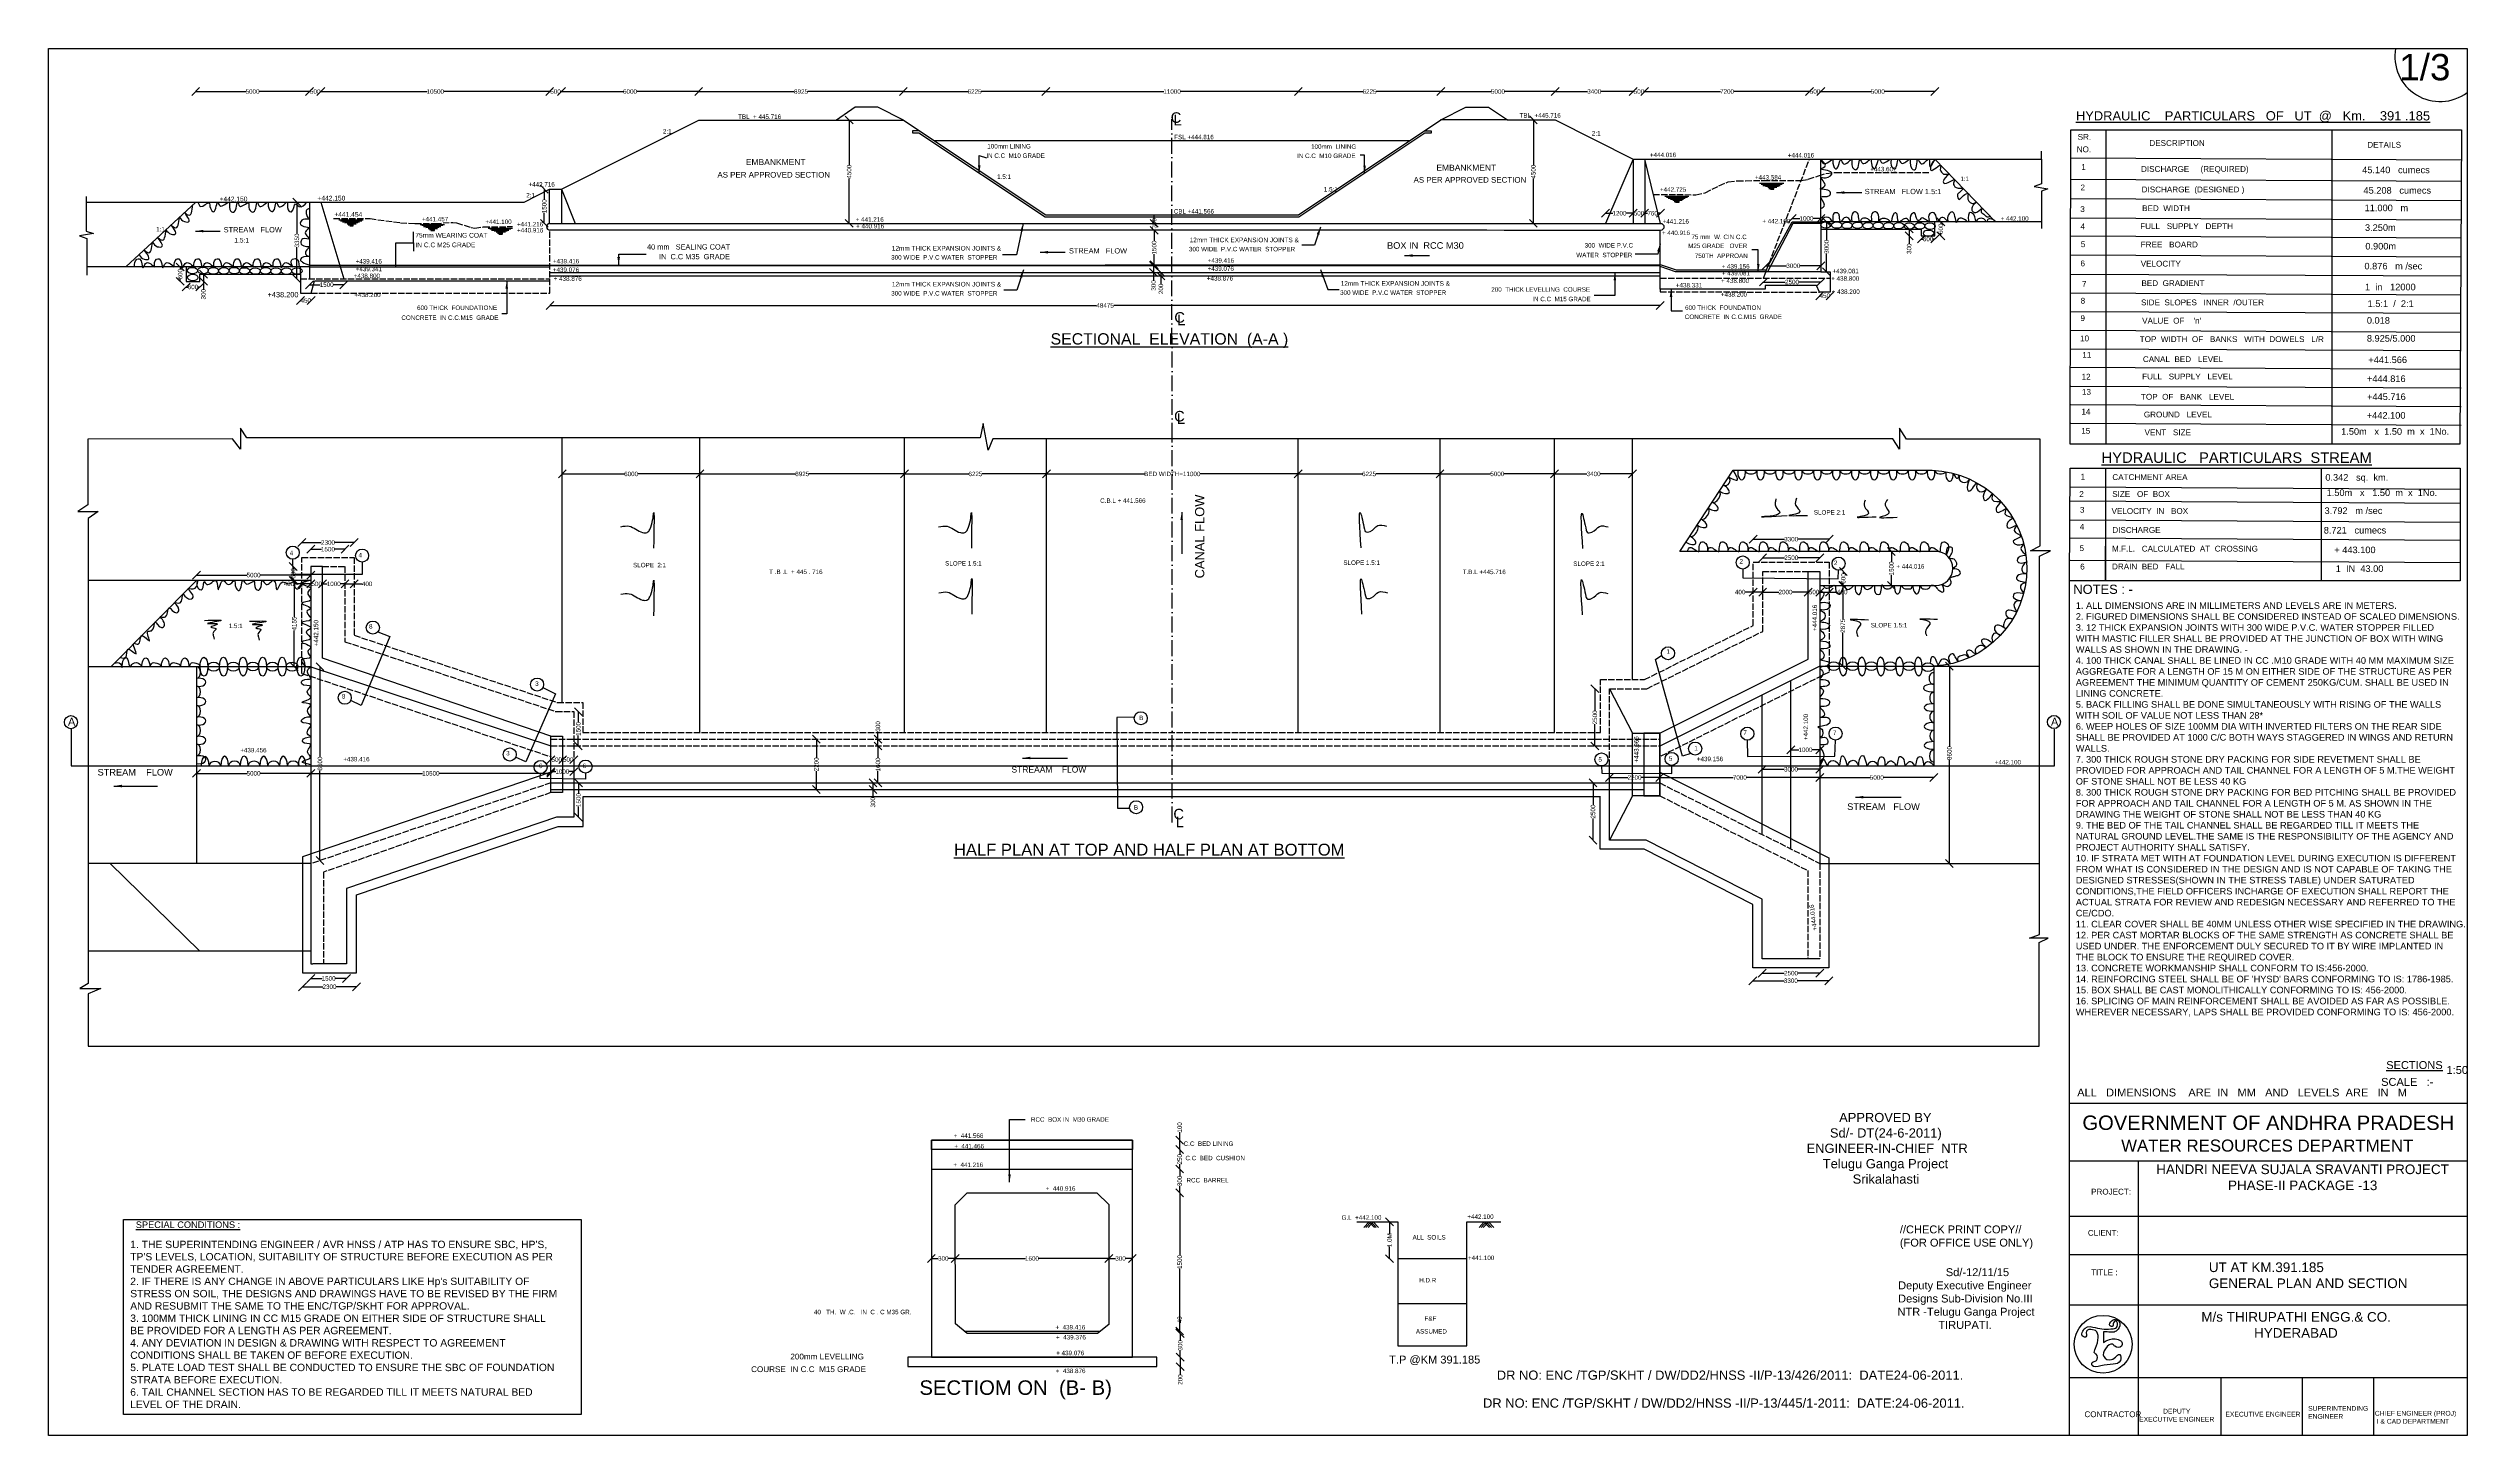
# Model space of a CAD drawing. Header units: millimetres. Extents: x 8337 to 17510, y 6818 to 12081.
import ezdxf

# ---------------------------------------------------------------- set-up
doc = ezdxf.new("R2010")
doc.units = ezdxf.units.MM
doc.header["$MEASUREMENT"] = 0
doc.linetypes.add('ACAD_ISO02W100', pattern=[15, 12, -3])
doc.linetypes.add('ACAD_ISO10W100', pattern=[18, 12, -3, 0, -3])
doc.layers.add('DIMENSION', color=2, linetype='Continuous')
doc.layers.add('DIMENSIONS', color=7, linetype='Continuous')
doc.styles.get("Standard").update_dxf_attribs({"font": 'arial.ttf', "height": 17})
doc.dimstyles.get("Standard").update_dxf_attribs({"dimtxt": 17, "dimasz": 30, "dimexe": 0.18, "dimexo": 0.0625, "dimgap": 0.09, "dimtad": 0, "dimdec": 0, "dimzin": 0, "dimdsep": 46, "dimtxsty": 'Standard', "dimblk": 'OBLIQUE', "dimcen": 0.09, "dimse1": 1, "dimse2": 1, "dimadec": 0, "dimazin": 0, "dimtfac": 1, "dimtdec": 0, "dimtofl": 0, "dimtmove": 0, "dimatfit": 3, "dimfxl": 1, "dimtolj": 1, "dimtzin": 0, "dimarcsym": 0})

# ---------------------------------------------------------------- blocks, each defined once
blk = doc.blocks.new('_Oblique')
at = {"color": 0, "linetype": 'ByBlock', "lineweight": -2}
blk.add_line((-0.5, -0.5), (0.5, 0.5), dxfattribs=at)
blk = doc.blocks.new('*D4')
at = {"layer": 'Defpoints', "color": 0}
for p in [(8836.7, 11196.8), (8859.3, 11251.4), (8859.3, 11196.8)]:
    blk.add_point(p, dxfattribs=at)
at = {"layer": 'DIMENSION', "color": 0, "lineweight": -2}
for p, q in [((8836.7, 11251.4), (8836.7, 11243)), ((8836.7, 11196.8), (8836.7, 11205.2))]:
    blk.add_line(p, q, dxfattribs=at)
at = {"layer": 'DIMENSION', "color": 0, "lineweight": -2, "xscale": 30, "yscale": 30, "zscale": 30}
for p, rotation in [((8836.7, 11251.4), 90), ((8836.7, 11196.8), 270)]:
    blk.add_blockref('_Oblique', p, dxfattribs=dict(at, rotation=rotation))
at = {"layer": 'DIMENSION', "color": 0, "insert": (8836.7, 11224.1), "char_height": 17, "attachment_point": 5, "rotation": 90}
blk.add_mtext('\\A1;600', dxfattribs=at)
blk = doc.blocks.new('*D5')
at = {"layer": 'Defpoints', "color": 0}
for p in [(8859.3, 11196.8), (8911.5, 11196.8), (8911.5, 11175.4)]:
    blk.add_point(p, dxfattribs=at)
at = {"layer": 'DIMENSION', "color": 0, "lineweight": -2}
for p, q in [((8859.3, 11175.4), (8866.5, 11175.4)), ((8911.5, 11175.4), (8904.3, 11175.4))]:
    blk.add_line(p, q, dxfattribs=at)
at = {"layer": 'DIMENSION', "color": 0, "lineweight": -2, "xscale": 30, "yscale": 30, "zscale": 30, "rotation": 180}
blk.add_blockref('_Oblique', (8859.3, 11175.4), dxfattribs=at)
at = {"layer": 'DIMENSION', "color": 0, "lineweight": -2, "xscale": 30, "yscale": 30, "zscale": 30}
blk.add_blockref('_Oblique', (8911.5, 11175.4), dxfattribs=at)
at = {"layer": 'DIMENSION', "color": 0, "insert": (8885.4, 11175.4), "char_height": 17, "attachment_point": 5}
blk.add_mtext('\\A1;600', dxfattribs=at)
blk = doc.blocks.new('*D6')
at = {"layer": 'Defpoints', "color": 0}
for p in [(8911.5, 11224.3), (8911.5, 11196.8), (8925, 11196.8)]:
    blk.add_point(p, dxfattribs=at)
at = {"layer": 'DIMENSION', "color": 0, "lineweight": -2}
for p, q in [((8925, 11224.3), (8925, 11196.8)), ((8925, 11196.8), (8925, 11166.8))]:
    blk.add_line(p, q, dxfattribs=at)
at = {"layer": 'DIMENSION', "color": 0, "lineweight": -2, "xscale": 30, "yscale": 30, "zscale": 30}
for p, rotation in [((8925, 11224.3), 90), ((8925, 11196.8), 270)]:
    blk.add_blockref('_Oblique', p, dxfattribs=dict(at, rotation=rotation))
at = {"layer": 'DIMENSION', "color": 0, "insert": (8925, 11147.9), "char_height": 17, "attachment_point": 5, "rotation": 90}
blk.add_mtext('\\A1;300', dxfattribs=at)
blk = doc.blocks.new('*D7')
at = {"layer": 'Defpoints', "color": 0}
for p in [(9281.4, 11497.6), (9279.5, 11206), (9293.1, 11206)]:
    blk.add_point(p, dxfattribs=at)
at = {"layer": 'DIMENSION', "color": 0, "lineweight": -2}
for p, q in [((9279.5, 11497.6), (9279.5, 11377.3)), ((9279.5, 11206), (9279.5, 11326.4))]:
    blk.add_line(p, q, dxfattribs=at)
at = {"layer": 'DIMENSION', "color": 0, "lineweight": -2, "xscale": 30, "yscale": 30, "zscale": 30}
for p, rotation in [((9279.5, 11497.6), 90), ((9279.5, 11206), 270)]:
    blk.add_blockref('_Oblique', p, dxfattribs=dict(at, rotation=rotation))
at = {"layer": 'DIMENSION', "color": 0, "insert": (9279.5, 11351.8), "char_height": 17, "attachment_point": 5, "rotation": 90}
blk.add_mtext('\\A1;3350', dxfattribs=at)
blk = doc.blocks.new('*D8')
at = {"layer": 'Defpoints', "color": 0}
for p in [(9327.1, 11206), (9457.7, 11206), (9457.7, 11184.1)]:
    blk.add_point(p, dxfattribs=at)
at = {"layer": 'DIMENSION', "color": 0, "lineweight": -2}
for p, q in [((9327.1, 11184.1), (9367.8, 11184.1)), ((9457.7, 11184.1), (9417, 11184.1))]:
    blk.add_line(p, q, dxfattribs=at)
at = {"layer": 'DIMENSION', "color": 0, "lineweight": -2, "xscale": 30, "yscale": 30, "zscale": 30, "rotation": 180}
blk.add_blockref('_Oblique', (9327.1, 11184.1), dxfattribs=at)
at = {"layer": 'DIMENSION', "color": 0, "lineweight": -2, "xscale": 30, "yscale": 30, "zscale": 30}
blk.add_blockref('_Oblique', (9457.7, 11184.1), dxfattribs=at)
at = {"layer": 'DIMENSION', "color": 0, "insert": (9392.4, 11184.1), "char_height": 17, "attachment_point": 5}
blk.add_mtext('\\A1;1500', dxfattribs=at)
blk = doc.blocks.new('*D9')
at = {"layer": 'Defpoints', "color": 0}
for p in [(9293.2, 11151.9), (9333.1, 11151.9), (9333.1, 11124.4)]:
    blk.add_point(p, dxfattribs=at)
at = {"layer": 'DIMENSION', "color": 0, "lineweight": -2}
for p, q in [((9293.2, 11124.4), (9294, 11124.4)), ((9333.1, 11124.4), (9332.3, 11124.4))]:
    blk.add_line(p, q, dxfattribs=at)
at = {"layer": 'DIMENSION', "color": 0, "lineweight": -2, "xscale": 30, "yscale": 30, "zscale": 30, "rotation": 180}
blk.add_blockref('_Oblique', (9293.2, 11124.4), dxfattribs=at)
at = {"layer": 'DIMENSION', "color": 0, "lineweight": -2, "xscale": 30, "yscale": 30, "zscale": 30}
blk.add_blockref('_Oblique', (9333.1, 11124.4), dxfattribs=at)
at = {"layer": 'DIMENSION', "color": 0, "insert": (9313.1, 11124.4), "char_height": 17, "attachment_point": 5}
blk.add_mtext('\\A1;450', dxfattribs=at)
blk = doc.blocks.new('*D10')
at = {"layer": 'Defpoints', "color": 0}
for p in [(10217.6, 11546.5), (10237.8, 11546.5), (10237.8, 11416.9)]:
    blk.add_point(p, dxfattribs=at)
at = {"layer": 'DIMENSION', "color": 0, "lineweight": -2}
for p, q in [((10217.6, 11546.5), (10217.6, 11506.3)), ((10217.6, 11416.9), (10217.6, 11457))]:
    blk.add_line(p, q, dxfattribs=at)
at = {"layer": 'DIMENSION', "color": 0, "lineweight": -2, "xscale": 30, "yscale": 30, "zscale": 30}
for p, rotation in [((10217.6, 11546.5), 90), ((10217.6, 11416.9), 270)]:
    blk.add_blockref('_Oblique', p, dxfattribs=dict(at, rotation=rotation))
at = {"layer": 'DIMENSION', "color": 0, "insert": (10217.6, 11481.7), "char_height": 17, "attachment_point": 5, "rotation": 90}
blk.add_mtext('\\A1;1500', dxfattribs=at)
blk = doc.blocks.new('*D11')
at = {"layer": 'Defpoints', "color": 0}
for p in [(11367.5, 11808.9), (11367.5, 11416.9), (11373.3, 11416.9)]:
    blk.add_point(p, dxfattribs=at)
at = {"layer": 'DIMENSION', "color": 0, "lineweight": -2}
for p, q in [((11373.3, 11808.9), (11373.3, 11638.6)), ((11373.3, 11416.9), (11373.3, 11587.1))]:
    blk.add_line(p, q, dxfattribs=at)
at = {"layer": 'DIMENSION', "color": 0, "lineweight": -2, "xscale": 30, "yscale": 30, "zscale": 30}
for p, rotation in [((11373.3, 11808.9), 90), ((11373.3, 11416.9), 270)]:
    blk.add_blockref('_Oblique', p, dxfattribs=dict(at, rotation=rotation))
at = {"layer": 'DIMENSION', "color": 0, "insert": (11373.3, 11612.9), "char_height": 17, "attachment_point": 5, "rotation": 90}
blk.add_mtext('\\A1;4500', dxfattribs=at)
blk = doc.blocks.new('*D12')
at = {"layer": 'Defpoints', "color": 0}
for p in [(12530.1, 11416.9), (12530.1, 11390.5), (12530.5, 11390.5)]:
    blk.add_point(p, dxfattribs=at)
at = {"layer": 'DIMENSION', "color": 0, "lineweight": -2}
for p, q in [((12530.1, 11416.9), (12530.1, 11446.9)), ((12530.1, 11390.5), (12530.1, 11360.5))]:
    blk.add_line(p, q, dxfattribs=at)
at = {"layer": 'DIMENSION', "color": 0, "lineweight": -2, "xscale": 30, "yscale": 30, "zscale": 30}
for p, rotation in [((12530.1, 11416.9), 270), ((12530.1, 11390.5), 90)]:
    blk.add_blockref('_Oblique', p, dxfattribs=dict(at, rotation=rotation))
at = {"layer": 'DIMENSION', "color": 0, "insert": (12530.1, 11416.9), "char_height": 17, "attachment_point": 5, "rotation": 90}
blk.add_mtext('\\A1;300', dxfattribs=at)
blk = doc.blocks.new('*D13')
at = {"layer": 'Defpoints', "color": 0}
for p in [(12530.5, 11390.5), (12529.8, 11259.6), (12530.5, 11259.6)]:
    blk.add_point(p, dxfattribs=at)
at = {"layer": 'DIMENSION', "color": 0, "lineweight": -2}
for p, q in [((12529.8, 11390.5), (12529.8, 11349.7)), ((12529.8, 11259.6), (12529.8, 11300.4))]:
    blk.add_line(p, q, dxfattribs=at)
at = {"layer": 'DIMENSION', "color": 0, "lineweight": -2, "xscale": 30, "yscale": 30, "zscale": 30}
for p, rotation in [((12529.8, 11390.5), 90), ((12529.8, 11259.6), 270)]:
    blk.add_blockref('_Oblique', p, dxfattribs=dict(at, rotation=rotation))
at = {"layer": 'DIMENSION', "color": 0, "insert": (12529.8, 11325), "char_height": 17, "attachment_point": 5, "rotation": 90}
blk.add_mtext('\\A1;1500', dxfattribs=at)
blk = doc.blocks.new('*D14')
at = {"layer": 'Defpoints', "color": 0}
for p in [(12527.6, 11230.2), (12529.8, 11256.7), (12529.8, 11230.2)]:
    blk.add_point(p, dxfattribs=at)
at = {"layer": 'DIMENSION', "color": 0, "lineweight": -2}
for p, q in [((12527.6, 11256.7), (12527.6, 11230.2)), ((12527.6, 11230.2), (12527.6, 11200.2))]:
    blk.add_line(p, q, dxfattribs=at)
at = {"layer": 'DIMENSION', "color": 0, "lineweight": -2, "xscale": 30, "yscale": 30, "zscale": 30}
for p, rotation in [((12527.6, 11256.7), 90), ((12527.6, 11230.2), 270)]:
    blk.add_blockref('_Oblique', p, dxfattribs=dict(at, rotation=rotation))
at = {"layer": 'DIMENSION', "color": 0, "insert": (12527.6, 11181.3), "char_height": 17, "attachment_point": 5, "rotation": 90}
blk.add_mtext('\\A1;300', dxfattribs=at)
blk = doc.blocks.new('*D15')
at = {"layer": 'Defpoints', "color": 0}
for p in [(12554.6, 11230.2), (12554.6, 11217.2), (12555.6, 11217.2)]:
    blk.add_point(p, dxfattribs=at)
at = {"layer": 'DIMENSION', "color": 0, "lineweight": -2}
for p, q in [((12555.6, 11230.2), (12555.6, 11217.2)), ((12555.6, 11217.2), (12555.6, 11187.2))]:
    blk.add_line(p, q, dxfattribs=at)
at = {"layer": 'DIMENSION', "color": 0, "lineweight": -2, "xscale": 30, "yscale": 30, "zscale": 30}
for p, rotation in [((12555.6, 11230.2), 90), ((12555.6, 11217.2), 270)]:
    blk.add_blockref('_Oblique', p, dxfattribs=dict(at, rotation=rotation))
at = {"layer": 'DIMENSION', "color": 0, "insert": (12555.6, 11168.2), "char_height": 17, "attachment_point": 5, "rotation": 90}
blk.add_mtext('\\A1;200', dxfattribs=at)
blk = doc.blocks.new('*D16')
at = {"layer": 'Defpoints', "color": 0}
for p in [(13959.8, 11809.2), (13959.8, 11416.9), (13967.7, 11416.9)]:
    blk.add_point(p, dxfattribs=at)
at = {"layer": 'DIMENSION', "color": 0, "lineweight": -2}
for p, q in [((13967.7, 11809.2), (13967.7, 11638.8)), ((13967.7, 11416.9), (13967.7, 11587.2))]:
    blk.add_line(p, q, dxfattribs=at)
at = {"layer": 'DIMENSION', "color": 0, "lineweight": -2, "xscale": 30, "yscale": 30, "zscale": 30}
for p, rotation in [((13967.7, 11809.2), 90), ((13967.7, 11416.9), 270)]:
    blk.add_blockref('_Oblique', p, dxfattribs=dict(at, rotation=rotation))
at = {"layer": 'DIMENSION', "color": 0, "insert": (13967.7, 11613), "char_height": 17, "attachment_point": 5, "rotation": 90}
blk.add_mtext('\\A1;4500', dxfattribs=at)
blk = doc.blocks.new('*D17')
at = {"layer": 'Defpoints', "color": 0}
for p in [(14241.6, 11416.9), (14346.5, 11455.1), (14346.5, 11416.9)]:
    blk.add_point(p, dxfattribs=at)
at = {"layer": 'DIMENSION', "color": 0, "lineweight": -2}
for p, q in [((14241.6, 11455.1), (14269.4, 11455.1)), ((14346.5, 11455.1), (14318.7, 11455.1))]:
    blk.add_line(p, q, dxfattribs=at)
at = {"layer": 'DIMENSION', "color": 0, "lineweight": -2, "xscale": 30, "yscale": 30, "zscale": 30, "rotation": 180}
blk.add_blockref('_Oblique', (14241.6, 11455.1), dxfattribs=at)
at = {"layer": 'DIMENSION', "color": 0, "lineweight": -2, "xscale": 30, "yscale": 30, "zscale": 30}
blk.add_blockref('_Oblique', (14346.5, 11455.1), dxfattribs=at)
at = {"layer": 'DIMENSION', "color": 0, "insert": (14294.1, 11455.1), "char_height": 17, "attachment_point": 5}
blk.add_mtext('\\A1;1200', dxfattribs=at)
blk = doc.blocks.new('*D18')
at = {"layer": 'Defpoints', "color": 0}
for p in [(14346.5, 11416.9), (14389.9, 11455.1), (14389.9, 11416.9)]:
    blk.add_point(p, dxfattribs=at)
at = {"layer": 'DIMENSION', "color": 0, "lineweight": -2}
for p, q in [((14346.5, 11455.1), (14349.3, 11455.1)), ((14389.9, 11455.1), (14387, 11455.1))]:
    blk.add_line(p, q, dxfattribs=at)
at = {"layer": 'DIMENSION', "color": 0, "lineweight": -2, "xscale": 30, "yscale": 30, "zscale": 30, "rotation": 180}
blk.add_blockref('_Oblique', (14346.5, 11455.1), dxfattribs=at)
at = {"layer": 'DIMENSION', "color": 0, "lineweight": -2, "xscale": 30, "yscale": 30, "zscale": 30}
blk.add_blockref('_Oblique', (14389.9, 11455.1), dxfattribs=at)
at = {"layer": 'DIMENSION', "color": 0, "insert": (14368.2, 11455.1), "char_height": 17, "attachment_point": 5}
blk.add_mtext('\\A1;500', dxfattribs=at)
blk = doc.blocks.new('*D19')
at = {"layer": 'Defpoints', "color": 0}
for p in [(14389.9, 11455.1), (14449.8, 11455.1), (14449.8, 11416.9)]:
    blk.add_point(p, dxfattribs=at)
at = {"layer": 'DIMENSION', "color": 0, "lineweight": -2}
for p, q in [((14389.9, 11455.1), (14401, 11455.1)), ((14449.8, 11455.1), (14438.6, 11455.1))]:
    blk.add_line(p, q, dxfattribs=at)
at = {"layer": 'DIMENSION', "color": 0, "lineweight": -2, "xscale": 30, "yscale": 30, "zscale": 30, "rotation": 180}
blk.add_blockref('_Oblique', (14389.9, 11455.1), dxfattribs=at)
at = {"layer": 'DIMENSION', "color": 0, "lineweight": -2, "xscale": 30, "yscale": 30, "zscale": 30}
blk.add_blockref('_Oblique', (14449.8, 11455.1), dxfattribs=at)
at = {"layer": 'DIMENSION', "color": 0, "insert": (14419.8, 11455.1), "char_height": 17, "attachment_point": 5}
blk.add_mtext('\\A1;760', dxfattribs=at)
blk = doc.blocks.new('*D20')
at = {"layer": 'Defpoints', "color": 0}
for p in [(14949.3, 11422.9), (15057.4, 11435.5), (15057.4, 11422.8)]:
    blk.add_point(p, dxfattribs=at)
at = {"layer": 'DIMENSION', "color": 0, "lineweight": -2}
for p, q in [((14949.3, 11435.5), (14978.7, 11435.5)), ((15057.4, 11435.5), (15028, 11435.5))]:
    blk.add_line(p, q, dxfattribs=at)
at = {"layer": 'DIMENSION', "color": 0, "lineweight": -2, "xscale": 30, "yscale": 30, "zscale": 30, "rotation": 180}
blk.add_blockref('_Oblique', (14949.3, 11435.5), dxfattribs=at)
at = {"layer": 'DIMENSION', "color": 0, "lineweight": -2, "xscale": 30, "yscale": 30, "zscale": 30}
blk.add_blockref('_Oblique', (15057.4, 11435.5), dxfattribs=at)
at = {"layer": 'DIMENSION', "color": 0, "insert": (15003.4, 11435.5), "char_height": 17, "attachment_point": 5}
blk.add_mtext('\\A1;1000', dxfattribs=at)
blk = doc.blocks.new('*D21')
at = {"layer": 'Defpoints', "color": 0}
for p in [(15082.3, 11422.8), (15075, 11233), (15079.3, 11233)]:
    blk.add_point(p, dxfattribs=at)
at = {"layer": 'DIMENSION', "color": 0, "lineweight": -2}
for p, q in [((15079.3, 11422.8), (15079.3, 11353.3)), ((15079.3, 11233), (15079.3, 11302.5))]:
    blk.add_line(p, q, dxfattribs=at)
at = {"layer": 'DIMENSION', "color": 0, "lineweight": -2, "xscale": 30, "yscale": 30, "zscale": 30}
for p, rotation in [((15079.3, 11422.8), 90), ((15079.3, 11233), 270)]:
    blk.add_blockref('_Oblique', p, dxfattribs=dict(at, rotation=rotation))
at = {"layer": 'DIMENSION', "color": 0, "insert": (15079.3, 11327.9), "char_height": 17, "attachment_point": 5, "rotation": 90}
blk.add_mtext('\\A1;3000', dxfattribs=at)
blk = doc.blocks.new('*D22')
at = {"layer": 'Defpoints', "color": 0}
for p in [(14849.1, 11233), (15057.4, 11255.7), (15057.4, 11233)]:
    blk.add_point(p, dxfattribs=at)
at = {"layer": 'DIMENSION', "color": 0, "lineweight": -2}
for p, q in [((14849.1, 11255.7), (14927.8, 11255.7)), ((15057.4, 11255.7), (14978.7, 11255.7))]:
    blk.add_line(p, q, dxfattribs=at)
at = {"layer": 'DIMENSION', "color": 0, "lineweight": -2, "xscale": 30, "yscale": 30, "zscale": 30, "rotation": 180}
blk.add_blockref('_Oblique', (14849.1, 11255.7), dxfattribs=at)
at = {"layer": 'DIMENSION', "color": 0, "lineweight": -2, "xscale": 30, "yscale": 30, "zscale": 30}
blk.add_blockref('_Oblique', (15057.4, 11255.7), dxfattribs=at)
at = {"layer": 'DIMENSION', "color": 0, "insert": (14953.3, 11255.7), "char_height": 17, "attachment_point": 5}
blk.add_mtext('\\A1;3000', dxfattribs=at)
blk = doc.blocks.new('*D23')
at = {"layer": 'Defpoints', "color": 0}
for p in [(14839.9, 11209.1), (15057.4, 11233), (15057.4, 11194.3)]:
    blk.add_point(p, dxfattribs=at)
at = {"layer": 'DIMENSION', "color": 0, "lineweight": -2}
for p, q in [((14839.9, 11194.3), (14923.1, 11194.3)), ((15057.4, 11194.3), (14974.2, 11194.3))]:
    blk.add_line(p, q, dxfattribs=at)
at = {"layer": 'DIMENSION', "color": 0, "lineweight": -2, "xscale": 30, "yscale": 30, "zscale": 30, "rotation": 180}
blk.add_blockref('_Oblique', (14839.9, 11194.3), dxfattribs=at)
at = {"layer": 'DIMENSION', "color": 0, "lineweight": -2, "xscale": 30, "yscale": 30, "zscale": 30}
blk.add_blockref('_Oblique', (15057.4, 11194.3), dxfattribs=at)
at = {"layer": 'DIMENSION', "color": 0, "insert": (14948.6, 11194.3), "char_height": 17, "attachment_point": 5}
blk.add_mtext('\\A1;2500', dxfattribs=at)
blk = doc.blocks.new('*D24')
at = {"layer": 'Defpoints', "color": 0}
for p in [(15053.3, 11156.1), (15092.6, 11156.1), (15092.6, 11142.1)]:
    blk.add_point(p, dxfattribs=at)
at = {"layer": 'DIMENSION', "color": 0, "lineweight": -2}
for p, q in [((15053.3, 11142.1), (15053.7, 11142.1)), ((15092.6, 11142.1), (15092.1, 11142.1))]:
    blk.add_line(p, q, dxfattribs=at)
at = {"layer": 'DIMENSION', "color": 0, "lineweight": -2, "xscale": 30, "yscale": 30, "zscale": 30, "rotation": 180}
blk.add_blockref('_Oblique', (15053.3, 11142.1), dxfattribs=at)
at = {"layer": 'DIMENSION', "color": 0, "lineweight": -2, "xscale": 30, "yscale": 30, "zscale": 30}
blk.add_blockref('_Oblique', (15092.6, 11142.1), dxfattribs=at)
at = {"layer": 'DIMENSION', "color": 0, "insert": (15072.9, 11142.1), "char_height": 17, "attachment_point": 5}
blk.add_mtext('\\A1;450', dxfattribs=at)
blk = doc.blocks.new('*D25')
at = {"layer": 'Defpoints', "color": 0}
for p in [(15438.7, 11395.4), (15392.5, 11369.6), (15438.7, 11369.6)]:
    blk.add_point(p, dxfattribs=at)
at = {"layer": 'DIMENSION', "color": 0, "lineweight": -2}
for p, q in [((15392.5, 11395.4), (15392.5, 11369.6)), ((15392.5, 11369.6), (15392.5, 11339.6))]:
    blk.add_line(p, q, dxfattribs=at)
at = {"layer": 'DIMENSION', "color": 0, "lineweight": -2, "xscale": 30, "yscale": 30, "zscale": 30}
for p, rotation in [((15392.5, 11395.4), 90), ((15392.5, 11369.6), 270)]:
    blk.add_blockref('_Oblique', p, dxfattribs=dict(at, rotation=rotation))
at = {"layer": 'DIMENSION', "color": 0, "insert": (15392.5, 11320.8), "char_height": 17, "attachment_point": 5, "rotation": 90}
blk.add_mtext('\\A1;300', dxfattribs=at)
blk = doc.blocks.new('*D26')
at = {"layer": 'Defpoints', "color": 0}
for p in [(15438.7, 11369.6), (15490.2, 11369.6), (15490.2, 11357.4)]:
    blk.add_point(p, dxfattribs=at)
at = {"layer": 'DIMENSION', "color": 0, "lineweight": -2}
for p, q in [((15438.7, 11357.4), (15445.5, 11357.4)), ((15490.2, 11357.4), (15483.3, 11357.4))]:
    blk.add_line(p, q, dxfattribs=at)
at = {"layer": 'DIMENSION', "color": 0, "lineweight": -2, "xscale": 30, "yscale": 30, "zscale": 30, "rotation": 180}
blk.add_blockref('_Oblique', (15438.7, 11357.4), dxfattribs=at)
at = {"layer": 'DIMENSION', "color": 0, "lineweight": -2, "xscale": 30, "yscale": 30, "zscale": 30}
blk.add_blockref('_Oblique', (15490.2, 11357.4), dxfattribs=at)
at = {"layer": 'DIMENSION', "color": 0, "insert": (15464.4, 11357.4), "char_height": 17, "attachment_point": 5}
blk.add_mtext('\\A1;600', dxfattribs=at)
blk = doc.blocks.new('*D27')
at = {"layer": 'Defpoints', "color": 0}
for p in [(15491.3, 11422.8), (15491.3, 11369.6), (15512.8, 11369.6)]:
    blk.add_point(p, dxfattribs=at)
at = {"layer": 'DIMENSION', "color": 0, "lineweight": -2}
for p, q in [((15512.8, 11422.8), (15512.8, 11415.1)), ((15512.8, 11369.6), (15512.8, 11377.3))]:
    blk.add_line(p, q, dxfattribs=at)
at = {"layer": 'DIMENSION', "color": 0, "lineweight": -2, "xscale": 30, "yscale": 30, "zscale": 30}
for p, rotation in [((15512.8, 11422.8), 90), ((15512.8, 11369.6), 270)]:
    blk.add_blockref('_Oblique', p, dxfattribs=dict(at, rotation=rotation))
at = {"layer": 'DIMENSION', "color": 0, "insert": (15512.8, 11396.2), "char_height": 17, "attachment_point": 5, "rotation": 90}
blk.add_mtext('\\A1;600', dxfattribs=at)
blk = doc.blocks.new('*D28')
at = {"layer": 'Defpoints', "color": 0}
for p in [(9327.1, 11916.9), (8895.7, 11497.6), (9327.1, 11497.6)]:
    blk.add_point(p, dxfattribs=at)
at = {"layer": 'DIMENSION', "color": 0, "lineweight": -2}
for p, q in [((8895.7, 11916.9), (9085.9, 11916.9)), ((9327.1, 11916.9), (9136.8, 11916.9))]:
    blk.add_line(p, q, dxfattribs=at)
at = {"layer": 'DIMENSION', "color": 0, "lineweight": -2, "xscale": 30, "yscale": 30, "zscale": 30, "rotation": 180}
blk.add_blockref('_Oblique', (8895.7, 11916.9), dxfattribs=at)
at = {"layer": 'DIMENSION', "color": 0, "lineweight": -2, "xscale": 30, "yscale": 30, "zscale": 30}
blk.add_blockref('_Oblique', (9327.1, 11916.9), dxfattribs=at)
at = {"layer": 'DIMENSION', "color": 0, "insert": (9111.4, 11916.9), "char_height": 17, "attachment_point": 5}
blk.add_mtext('\\A1;5000', dxfattribs=at)
blk = doc.blocks.new('*D29')
at = {"layer": 'Defpoints', "color": 0}
for p in [(9370.6, 11916.9), (9327.1, 11497.6), (9370.6, 11497.6)]:
    blk.add_point(p, dxfattribs=at)
at = {"layer": 'DIMENSION', "color": 0, "lineweight": -2}
for p, q in [((9327.1, 11916.9), (9330, 11916.9)), ((9370.6, 11916.9), (9367.6, 11916.9))]:
    blk.add_line(p, q, dxfattribs=at)
at = {"layer": 'DIMENSION', "color": 0, "lineweight": -2, "xscale": 30, "yscale": 30, "zscale": 30, "rotation": 180}
blk.add_blockref('_Oblique', (9327.1, 11916.9), dxfattribs=at)
at = {"layer": 'DIMENSION', "color": 0, "lineweight": -2, "xscale": 30, "yscale": 30, "zscale": 30}
blk.add_blockref('_Oblique', (9370.6, 11916.9), dxfattribs=at)
at = {"layer": 'DIMENSION', "color": 0, "insert": (9348.8, 11916.9), "char_height": 17, "attachment_point": 5}
blk.add_mtext('\\A1;500', dxfattribs=at)
blk = doc.blocks.new('*D30')
at = {"layer": 'Defpoints', "color": 0}
for p in [(10237.8, 11916.9), (9370.6, 11497.6), (10237.8, 11546.5)]:
    blk.add_point(p, dxfattribs=at)
at = {"layer": 'DIMENSION', "color": 0, "lineweight": -2}
for p, q in [((9370.6, 11916.9), (9772.9, 11916.9)), ((10237.8, 11916.9), (9835.4, 11916.9))]:
    blk.add_line(p, q, dxfattribs=at)
at = {"layer": 'DIMENSION', "color": 0, "lineweight": -2, "xscale": 30, "yscale": 30, "zscale": 30, "rotation": 180}
blk.add_blockref('_Oblique', (9370.6, 11916.9), dxfattribs=at)
at = {"layer": 'DIMENSION', "color": 0, "lineweight": -2, "xscale": 30, "yscale": 30, "zscale": 30}
blk.add_blockref('_Oblique', (10237.8, 11916.9), dxfattribs=at)
at = {"layer": 'DIMENSION', "color": 0, "insert": (9804.2, 11916.9), "char_height": 17, "attachment_point": 5}
blk.add_mtext('\\A1;10500', dxfattribs=at)
blk = doc.blocks.new('*D31')
at = {"layer": 'Defpoints', "color": 0}
for p in [(10282.3, 11916.9), (10237.8, 11546.5), (10282.3, 11546.5)]:
    blk.add_point(p, dxfattribs=at)
at = {"layer": 'DIMENSION', "color": 0, "lineweight": -2}
for p, q in [((10237.8, 11916.9), (10241.2, 11916.9)), ((10282.3, 11916.9), (10278.9, 11916.9))]:
    blk.add_line(p, q, dxfattribs=at)
at = {"layer": 'DIMENSION', "color": 0, "lineweight": -2, "xscale": 30, "yscale": 30, "zscale": 30, "rotation": 180}
blk.add_blockref('_Oblique', (10237.8, 11916.9), dxfattribs=at)
at = {"layer": 'DIMENSION', "color": 0, "lineweight": -2, "xscale": 30, "yscale": 30, "zscale": 30}
blk.add_blockref('_Oblique', (10282.3, 11916.9), dxfattribs=at)
at = {"layer": 'DIMENSION', "color": 0, "insert": (10260.1, 11916.9), "char_height": 17, "attachment_point": 5}
blk.add_mtext('\\A1;500', dxfattribs=at)
blk = doc.blocks.new('*D32')
at = {"layer": 'Defpoints', "color": 0}
for p in [(10802.9, 11916.9), (10802.9, 11808.9), (10282.3, 11546.5)]:
    blk.add_point(p, dxfattribs=at)
at = {"layer": 'DIMENSION', "color": 0, "lineweight": -2}
for p, q in [((10282.3, 11916.9), (10517.1, 11916.9)), ((10802.9, 11916.9), (10568.1, 11916.9))]:
    blk.add_line(p, q, dxfattribs=at)
at = {"layer": 'DIMENSION', "color": 0, "lineweight": -2, "xscale": 30, "yscale": 30, "zscale": 30, "rotation": 180}
blk.add_blockref('_Oblique', (10282.3, 11916.9), dxfattribs=at)
at = {"layer": 'DIMENSION', "color": 0, "lineweight": -2, "xscale": 30, "yscale": 30, "zscale": 30}
blk.add_blockref('_Oblique', (10802.9, 11916.9), dxfattribs=at)
at = {"layer": 'DIMENSION', "color": 0, "insert": (10542.6, 11916.9), "char_height": 17, "attachment_point": 5}
blk.add_mtext('\\A1;6000', dxfattribs=at)
blk = doc.blocks.new('*D33')
at = {"layer": 'Defpoints', "color": 0}
for p in [(11579, 11916.9), (10802.9, 11808.9), (11579, 11808.9)]:
    blk.add_point(p, dxfattribs=at)
at = {"layer": 'DIMENSION', "color": 0, "lineweight": -2}
for p, q in [((10802.9, 11916.9), (11165.4, 11916.9)), ((11579, 11916.9), (11216.5, 11916.9))]:
    blk.add_line(p, q, dxfattribs=at)
at = {"layer": 'DIMENSION', "color": 0, "lineweight": -2, "xscale": 30, "yscale": 30, "zscale": 30, "rotation": 180}
blk.add_blockref('_Oblique', (10802.9, 11916.9), dxfattribs=at)
at = {"layer": 'DIMENSION', "color": 0, "lineweight": -2, "xscale": 30, "yscale": 30, "zscale": 30}
blk.add_blockref('_Oblique', (11579, 11916.9), dxfattribs=at)
at = {"layer": 'DIMENSION', "color": 0, "insert": (11191, 11916.9), "char_height": 17, "attachment_point": 5}
blk.add_mtext('\\A1;8925', dxfattribs=at)
blk = doc.blocks.new('*D34')
at = {"layer": 'Defpoints', "color": 0}
for p in [(12119, 11916.9), (11579, 11808.9), (12119, 11449.2)]:
    blk.add_point(p, dxfattribs=at)
at = {"layer": 'DIMENSION', "color": 0, "lineweight": -2}
for p, q in [((11579, 11916.9), (11823.4, 11916.9)), ((12119, 11916.9), (11874.6, 11916.9))]:
    blk.add_line(p, q, dxfattribs=at)
at = {"layer": 'DIMENSION', "color": 0, "lineweight": -2, "xscale": 30, "yscale": 30, "zscale": 30, "rotation": 180}
blk.add_blockref('_Oblique', (11579, 11916.9), dxfattribs=at)
at = {"layer": 'DIMENSION', "color": 0, "lineweight": -2, "xscale": 30, "yscale": 30, "zscale": 30}
blk.add_blockref('_Oblique', (12119, 11916.9), dxfattribs=at)
at = {"layer": 'DIMENSION', "color": 0, "insert": (11849, 11916.9), "char_height": 17, "attachment_point": 5}
blk.add_mtext('\\A1;6225', dxfattribs=at)
blk = doc.blocks.new('*D35')
at = {"layer": 'Defpoints', "color": 0}
for p in [(13076.6, 11916.9), (12119, 11449.2), (13076.6, 11449.2)]:
    blk.add_point(p, dxfattribs=at)
at = {"layer": 'DIMENSION', "color": 0, "lineweight": -2}
for p, q in [((12119, 11916.9), (12566.5, 11916.9)), ((13076.6, 11916.9), (12629, 11916.9))]:
    blk.add_line(p, q, dxfattribs=at)
at = {"layer": 'DIMENSION', "color": 0, "lineweight": -2, "xscale": 30, "yscale": 30, "zscale": 30, "rotation": 180}
blk.add_blockref('_Oblique', (12119, 11916.9), dxfattribs=at)
at = {"layer": 'DIMENSION', "color": 0, "lineweight": -2, "xscale": 30, "yscale": 30, "zscale": 30}
blk.add_blockref('_Oblique', (13076.6, 11916.9), dxfattribs=at)
at = {"layer": 'DIMENSION', "color": 0, "insert": (12597.8, 11916.9), "char_height": 17, "attachment_point": 5}
blk.add_mtext('\\A1;11000', dxfattribs=at)
blk = doc.blocks.new('*D36')
at = {"layer": 'Defpoints', "color": 0}
for p in [(13616.5, 11916.9), (13616.5, 11810.2), (13076.6, 11449.2)]:
    blk.add_point(p, dxfattribs=at)
at = {"layer": 'DIMENSION', "color": 0, "lineweight": -2}
for p, q in [((13076.6, 11916.9), (13321, 11916.9)), ((13616.5, 11916.9), (13372.1, 11916.9))]:
    blk.add_line(p, q, dxfattribs=at)
at = {"layer": 'DIMENSION', "color": 0, "lineweight": -2, "xscale": 30, "yscale": 30, "zscale": 30, "rotation": 180}
blk.add_blockref('_Oblique', (13076.6, 11916.9), dxfattribs=at)
at = {"layer": 'DIMENSION', "color": 0, "lineweight": -2, "xscale": 30, "yscale": 30, "zscale": 30}
blk.add_blockref('_Oblique', (13616.5, 11916.9), dxfattribs=at)
at = {"layer": 'DIMENSION', "color": 0, "insert": (13346.6, 11916.9), "char_height": 17, "attachment_point": 5}
blk.add_mtext('\\A1;6225', dxfattribs=at)
blk = doc.blocks.new('*D37')
at = {"layer": 'Defpoints', "color": 0}
for p in [(14050.2, 11916.9), (13616.5, 11810.2), (14050.2, 11809.2)]:
    blk.add_point(p, dxfattribs=at)
at = {"layer": 'DIMENSION', "color": 0, "lineweight": -2}
for p, q in [((13616.5, 11916.9), (13807.9, 11916.9)), ((14050.2, 11916.9), (13858.8, 11916.9))]:
    blk.add_line(p, q, dxfattribs=at)
at = {"layer": 'DIMENSION', "color": 0, "lineweight": -2, "xscale": 30, "yscale": 30, "zscale": 30, "rotation": 180}
blk.add_blockref('_Oblique', (13616.5, 11916.9), dxfattribs=at)
at = {"layer": 'DIMENSION', "color": 0, "lineweight": -2, "xscale": 30, "yscale": 30, "zscale": 30}
blk.add_blockref('_Oblique', (14050.2, 11916.9), dxfattribs=at)
at = {"layer": 'DIMENSION', "color": 0, "insert": (13833.4, 11916.9), "char_height": 17, "attachment_point": 5}
blk.add_mtext('\\A1;5000', dxfattribs=at)
blk = doc.blocks.new('*D38')
at = {"layer": 'Defpoints', "color": 0}
for p in [(14346.5, 11916.9), (14050.2, 11809.2), (14346.5, 11660.2)]:
    blk.add_point(p, dxfattribs=at)
at = {"layer": 'DIMENSION', "color": 0, "lineweight": -2}
for p, q in [((14050.2, 11916.9), (14172.9, 11916.9)), ((14346.5, 11916.9), (14223.8, 11916.9))]:
    blk.add_line(p, q, dxfattribs=at)
at = {"layer": 'DIMENSION', "color": 0, "lineweight": -2, "xscale": 30, "yscale": 30, "zscale": 30, "rotation": 180}
blk.add_blockref('_Oblique', (14050.2, 11916.9), dxfattribs=at)
at = {"layer": 'DIMENSION', "color": 0, "lineweight": -2, "xscale": 30, "yscale": 30, "zscale": 30}
blk.add_blockref('_Oblique', (14346.5, 11916.9), dxfattribs=at)
at = {"layer": 'DIMENSION', "color": 0, "insert": (14198.4, 11916.9), "char_height": 17, "attachment_point": 5}
blk.add_mtext('\\A1;3400', dxfattribs=at)
blk = doc.blocks.new('*D39')
at = {"layer": 'Defpoints', "color": 0}
for p in [(14389.9, 11916.9), (14346.5, 11660.2), (14389.9, 11660.2)]:
    blk.add_point(p, dxfattribs=at)
at = {"layer": 'DIMENSION', "color": 0, "lineweight": -2}
for p, q in [((14346.5, 11916.9), (14349.3, 11916.9)), ((14389.9, 11916.9), (14387, 11916.9))]:
    blk.add_line(p, q, dxfattribs=at)
at = {"layer": 'DIMENSION', "color": 0, "lineweight": -2, "xscale": 30, "yscale": 30, "zscale": 30, "rotation": 180}
blk.add_blockref('_Oblique', (14346.5, 11916.9), dxfattribs=at)
at = {"layer": 'DIMENSION', "color": 0, "lineweight": -2, "xscale": 30, "yscale": 30, "zscale": 30}
blk.add_blockref('_Oblique', (14389.9, 11916.9), dxfattribs=at)
at = {"layer": 'DIMENSION', "color": 0, "insert": (14368.2, 11916.9), "char_height": 17, "attachment_point": 5}
blk.add_mtext('\\A1;500', dxfattribs=at)
blk = doc.blocks.new('*D40')
at = {"layer": 'Defpoints', "color": 0}
for p in [(15014.5, 11916.9), (14389.9, 11660.2), (15014.5, 11660.2)]:
    blk.add_point(p, dxfattribs=at)
at = {"layer": 'DIMENSION', "color": 0, "lineweight": -2}
for p, q in [((14389.9, 11916.9), (14676.8, 11916.9)), ((15014.5, 11916.9), (14727.5, 11916.9))]:
    blk.add_line(p, q, dxfattribs=at)
at = {"layer": 'DIMENSION', "color": 0, "lineweight": -2, "xscale": 30, "yscale": 30, "zscale": 30, "rotation": 180}
blk.add_blockref('_Oblique', (14389.9, 11916.9), dxfattribs=at)
at = {"layer": 'DIMENSION', "color": 0, "lineweight": -2, "xscale": 30, "yscale": 30, "zscale": 30}
blk.add_blockref('_Oblique', (15014.5, 11916.9), dxfattribs=at)
at = {"layer": 'DIMENSION', "color": 0, "insert": (14702.2, 11916.9), "char_height": 17, "attachment_point": 5}
blk.add_mtext('\\A1;7200', dxfattribs=at)
blk = doc.blocks.new('*D41')
at = {"layer": 'Defpoints', "color": 0}
for p in [(15057.4, 11916.9), (15014.5, 11660.2), (15057.4, 11660.2)]:
    blk.add_point(p, dxfattribs=at)
at = {"layer": 'DIMENSION', "color": 0, "lineweight": -2}
for p, q in [((15014.5, 11916.9), (15017.1, 11916.9)), ((15057.4, 11916.9), (15054.8, 11916.9))]:
    blk.add_line(p, q, dxfattribs=at)
at = {"layer": 'DIMENSION', "color": 0, "lineweight": -2, "xscale": 30, "yscale": 30, "zscale": 30, "rotation": 180}
blk.add_blockref('_Oblique', (15014.5, 11916.9), dxfattribs=at)
at = {"layer": 'DIMENSION', "color": 0, "lineweight": -2, "xscale": 30, "yscale": 30, "zscale": 30}
blk.add_blockref('_Oblique', (15057.4, 11916.9), dxfattribs=at)
at = {"layer": 'DIMENSION', "color": 0, "insert": (15035.9, 11916.9), "char_height": 17, "attachment_point": 5}
blk.add_mtext('\\A1;500', dxfattribs=at)
blk = doc.blocks.new('*D42')
at = {"layer": 'Defpoints', "color": 0}
for p in [(15490.2, 11916.9), (15057.4, 11660.2), (15490.2, 11660.2)]:
    blk.add_point(p, dxfattribs=at)
at = {"layer": 'DIMENSION', "color": 0, "lineweight": -2}
for p, q in [((15057.4, 11916.9), (15248.3, 11916.9)), ((15490.2, 11916.9), (15299.2, 11916.9))]:
    blk.add_line(p, q, dxfattribs=at)
at = {"layer": 'DIMENSION', "color": 0, "lineweight": -2, "xscale": 30, "yscale": 30, "zscale": 30, "rotation": 180}
blk.add_blockref('_Oblique', (15057.4, 11916.9), dxfattribs=at)
at = {"layer": 'DIMENSION', "color": 0, "lineweight": -2, "xscale": 30, "yscale": 30, "zscale": 30}
blk.add_blockref('_Oblique', (15490.2, 11916.9), dxfattribs=at)
at = {"layer": 'DIMENSION', "color": 0, "insert": (15273.8, 11916.9), "char_height": 17, "attachment_point": 5}
blk.add_mtext('\\A1;5000', dxfattribs=at)
blk = doc.blocks.new('*D43')
at = {"layer": 'Defpoints', "color": 0}
for p in [(8898.5, 10062.4), (9332.2, 10082.5), (9332.2, 10062.4)]:
    blk.add_point(p, dxfattribs=at)
at = {"layer": 'DIMENSION', "color": 0, "lineweight": -2}
for p, q in [((8898.5, 10082.5), (9089.9, 10082.5)), ((9332.2, 10082.5), (9140.8, 10082.5))]:
    blk.add_line(p, q, dxfattribs=at)
at = {"layer": 'DIMENSION', "color": 0, "lineweight": -2, "xscale": 30, "yscale": 30, "zscale": 30, "rotation": 180}
blk.add_blockref('_Oblique', (8898.5, 10082.5), dxfattribs=at)
at = {"layer": 'DIMENSION', "color": 0, "lineweight": -2, "xscale": 30, "yscale": 30, "zscale": 30}
blk.add_blockref('_Oblique', (9332.2, 10082.5), dxfattribs=at)
at = {"layer": 'DIMENSION', "color": 0, "insert": (9115.3, 10082.5), "char_height": 17, "attachment_point": 5}
blk.add_mtext('\\A1;5000', dxfattribs=at)
blk = doc.blocks.new('*D44')
at = {"layer": 'Defpoints', "color": 0}
for p in [(9496.5, 10206.1), (9298.3, 10149.5), (9496.5, 10149.5)]:
    blk.add_point(p, dxfattribs=at)
at = {"layer": 'DIMENSION', "color": 0, "lineweight": -2}
for p, q in [((9298.3, 10206.1), (9371.8, 10206.1)), ((9496.5, 10206.1), (9423, 10206.1))]:
    blk.add_line(p, q, dxfattribs=at)
at = {"layer": 'DIMENSION', "color": 0, "lineweight": -2, "xscale": 30, "yscale": 30, "zscale": 30, "rotation": 180}
blk.add_blockref('_Oblique', (9298.3, 10206.1), dxfattribs=at)
at = {"layer": 'DIMENSION', "color": 0, "lineweight": -2, "xscale": 30, "yscale": 30, "zscale": 30}
blk.add_blockref('_Oblique', (9496.5, 10206.1), dxfattribs=at)
at = {"layer": 'DIMENSION', "color": 0, "insert": (9397.4, 10206.1), "char_height": 17, "attachment_point": 5}
blk.add_mtext('\\A1;2300', dxfattribs=at)
blk = doc.blocks.new('*D45')
at = {"layer": 'Defpoints', "color": 0}
for p in [(9332.2, 10115), (9461.8, 10180.6), (9461.8, 10115)]:
    blk.add_point(p, dxfattribs=at)
at = {"layer": 'DIMENSION', "color": 0, "lineweight": -2}
for p, q in [((9332.2, 10180.6), (9372.4, 10180.6)), ((9461.8, 10180.6), (9421.7, 10180.6))]:
    blk.add_line(p, q, dxfattribs=at)
at = {"layer": 'DIMENSION', "color": 0, "lineweight": -2, "xscale": 30, "yscale": 30, "zscale": 30, "rotation": 180}
blk.add_blockref('_Oblique', (9332.2, 10180.6), dxfattribs=at)
at = {"layer": 'DIMENSION', "color": 0, "lineweight": -2, "xscale": 30, "yscale": 30, "zscale": 30}
blk.add_blockref('_Oblique', (9461.8, 10180.6), dxfattribs=at)
at = {"layer": 'DIMENSION', "color": 0, "insert": (9397, 10180.6), "char_height": 17, "attachment_point": 5}
blk.add_mtext('\\A1;1500', dxfattribs=at)
blk = doc.blocks.new('*D46')
at = {"layer": 'Defpoints', "color": 0}
for p in [(9298.3, 10049.1), (9332.2, 10049.1), (9332.2, 10049.1)]:
    blk.add_point(p, dxfattribs=at)
at = {"layer": 'DIMENSION', "color": 0, "lineweight": -2}
for p, q in [((9298.3, 10049.1), (9268.3, 10049.1)), ((9332.2, 10049.1), (9298.3, 10049.1))]:
    blk.add_line(p, q, dxfattribs=at)
at = {"layer": 'DIMENSION', "color": 0, "lineweight": -2, "xscale": 30, "yscale": 30, "zscale": 30, "rotation": 180}
blk.add_blockref('_Oblique', (9298.3, 10049.1), dxfattribs=at)
at = {"layer": 'DIMENSION', "color": 0, "lineweight": -2, "xscale": 30, "yscale": 30, "zscale": 30}
blk.add_blockref('_Oblique', (9332.2, 10049.1), dxfattribs=at)
at = {"layer": 'DIMENSION', "color": 0, "insert": (9249.2, 10049.1), "char_height": 17, "attachment_point": 5}
blk.add_mtext('\\A1;400', dxfattribs=at)
blk = doc.blocks.new('*D47')
at = {"layer": 'Defpoints', "color": 0}
for p in [(9332.2, 10049.1), (9376.3, 10049.1), (9376.3, 10049.1)]:
    blk.add_point(p, dxfattribs=at)
at = {"layer": 'DIMENSION', "color": 0, "lineweight": -2}
for p, q in [((9332.2, 10049.1), (9335.4, 10049.1)), ((9376.3, 10049.1), (9373.1, 10049.1))]:
    blk.add_line(p, q, dxfattribs=at)
at = {"layer": 'DIMENSION', "color": 0, "lineweight": -2, "xscale": 30, "yscale": 30, "zscale": 30, "rotation": 180}
blk.add_blockref('_Oblique', (9332.2, 10049.1), dxfattribs=at)
at = {"layer": 'DIMENSION', "color": 0, "lineweight": -2, "xscale": 30, "yscale": 30, "zscale": 30}
blk.add_blockref('_Oblique', (9376.3, 10049.1), dxfattribs=at)
at = {"layer": 'DIMENSION', "color": 0, "insert": (9354.3, 10049.1), "char_height": 17, "attachment_point": 5}
blk.add_mtext('\\A1;500', dxfattribs=at)
blk = doc.blocks.new('*D48')
at = {"layer": 'Defpoints', "color": 0}
for p in [(9376.3, 10049.1), (9461.8, 10049.1), (9461.8, 10049.1)]:
    blk.add_point(p, dxfattribs=at)
at = {"layer": 'DIMENSION', "color": 0, "lineweight": -2}
for p, q in [((9376.3, 10049.1), (9394.4, 10049.1)), ((9461.8, 10049.1), (9443.7, 10049.1))]:
    blk.add_line(p, q, dxfattribs=at)
at = {"layer": 'DIMENSION', "color": 0, "lineweight": -2, "xscale": 30, "yscale": 30, "zscale": 30, "rotation": 180}
blk.add_blockref('_Oblique', (9376.3, 10049.1), dxfattribs=at)
at = {"layer": 'DIMENSION', "color": 0, "lineweight": -2, "xscale": 30, "yscale": 30, "zscale": 30}
blk.add_blockref('_Oblique', (9461.8, 10049.1), dxfattribs=at)
at = {"layer": 'DIMENSION', "color": 0, "insert": (9419.1, 10049.1), "char_height": 17, "attachment_point": 5}
blk.add_mtext('\\A1;1000', dxfattribs=at)
blk = doc.blocks.new('*D49')
at = {"layer": 'Defpoints', "color": 0}
for p in [(9461.8, 10049.1), (9496.5, 10049.1), (9496.5, 10049.1)]:
    blk.add_point(p, dxfattribs=at)
at = {"layer": 'DIMENSION', "color": 0, "lineweight": -2}
for p, q in [((9461.8, 10049.1), (9496.5, 10049.1)), ((9496.5, 10049.1), (9526.5, 10049.1))]:
    blk.add_line(p, q, dxfattribs=at)
at = {"layer": 'DIMENSION', "color": 0, "lineweight": -2, "xscale": 30, "yscale": 30, "zscale": 30, "rotation": 180}
blk.add_blockref('_Oblique', (9461.8, 10049.1), dxfattribs=at)
at = {"layer": 'DIMENSION', "color": 0, "lineweight": -2, "xscale": 30, "yscale": 30, "zscale": 30}
blk.add_blockref('_Oblique', (9496.5, 10049.1), dxfattribs=at)
at = {"layer": 'DIMENSION', "color": 0, "insert": (9545.7, 10049.1), "char_height": 17, "attachment_point": 5}
blk.add_mtext('\\A1;400', dxfattribs=at)
blk = doc.blocks.new('*D50')
at = {"layer": 'Defpoints', "color": 0}
for p in [(9332.2, 10115), (9265.2, 10062.4), (9332.2, 10062.4)]:
    blk.add_point(p, dxfattribs=at)
at = {"layer": 'DIMENSION', "color": 0, "lineweight": -2}
for p, q in [((9265.2, 10115), (9265.2, 10107.6)), ((9265.2, 10062.4), (9265.2, 10069.8))]:
    blk.add_line(p, q, dxfattribs=at)
at = {"layer": 'DIMENSION', "color": 0, "lineweight": -2, "xscale": 30, "yscale": 30, "zscale": 30}
for p, rotation in [((9265.2, 10115), 90), ((9265.2, 10062.4), 270)]:
    blk.add_blockref('_Oblique', p, dxfattribs=dict(at, rotation=rotation))
at = {"layer": 'DIMENSION', "color": 0, "insert": (9265.2, 10088.7), "char_height": 17, "attachment_point": 5, "rotation": 90}
blk.add_mtext('\\A1;600', dxfattribs=at)
blk = doc.blocks.new('*D51')
at = {"layer": 'Defpoints', "color": 0}
for p in [(8898.5, 9330.3), (9332.2, 9330.3), (9332.2, 9330.3)]:
    blk.add_point(p, dxfattribs=at)
at = {"layer": 'DIMENSION', "color": 0, "lineweight": -2}
for p, q in [((8898.5, 9330.3), (9089.9, 9330.3)), ((9332.2, 9330.3), (9140.8, 9330.3))]:
    blk.add_line(p, q, dxfattribs=at)
at = {"layer": 'DIMENSION', "color": 0, "lineweight": -2, "xscale": 30, "yscale": 30, "zscale": 30, "rotation": 180}
blk.add_blockref('_Oblique', (8898.5, 9330.3), dxfattribs=at)
at = {"layer": 'DIMENSION', "color": 0, "lineweight": -2, "xscale": 30, "yscale": 30, "zscale": 30}
blk.add_blockref('_Oblique', (9332.2, 9330.3), dxfattribs=at)
at = {"layer": 'DIMENSION', "color": 0, "insert": (9115.3, 9330.3), "char_height": 17, "attachment_point": 5}
blk.add_mtext('\\A1;5000', dxfattribs=at)
blk = doc.blocks.new('*D52')
at = {"layer": 'Defpoints', "color": 0}
for p in [(9332.2, 9330.3), (10242.4, 9330.3), (10242.4, 9330.3)]:
    blk.add_point(p, dxfattribs=at)
at = {"layer": 'DIMENSION', "color": 0, "lineweight": -2}
for p, q in [((9332.2, 9330.3), (9756.1, 9330.3)), ((10242.4, 9330.3), (9818.6, 9330.3))]:
    blk.add_line(p, q, dxfattribs=at)
at = {"layer": 'DIMENSION', "color": 0, "lineweight": -2, "xscale": 30, "yscale": 30, "zscale": 30, "rotation": 180}
blk.add_blockref('_Oblique', (9332.2, 9330.3), dxfattribs=at)
at = {"layer": 'DIMENSION', "color": 0, "lineweight": -2, "xscale": 30, "yscale": 30, "zscale": 30}
blk.add_blockref('_Oblique', (10242.4, 9330.3), dxfattribs=at)
at = {"layer": 'DIMENSION', "color": 0, "insert": (9787.3, 9330.3), "char_height": 17, "attachment_point": 5}
blk.add_mtext('\\A1;10500', dxfattribs=at)
blk = doc.blocks.new('*D53')
at = {"layer": 'Defpoints', "color": 0}
for p in [(10242.4, 9330.3), (10329.5, 9336.9), (10329.5, 9330.3)]:
    blk.add_point(p, dxfattribs=at)
at = {"layer": 'DIMENSION', "color": 0, "lineweight": -2}
for p, q in [((10242.4, 9336.9), (10261.3, 9336.9)), ((10329.5, 9336.9), (10310.6, 9336.9))]:
    blk.add_line(p, q, dxfattribs=at)
at = {"layer": 'DIMENSION', "color": 0, "lineweight": -2, "xscale": 30, "yscale": 30, "zscale": 30, "rotation": 180}
blk.add_blockref('_Oblique', (10242.4, 9336.9), dxfattribs=at)
at = {"layer": 'DIMENSION', "color": 0, "lineweight": -2, "xscale": 30, "yscale": 30, "zscale": 30}
blk.add_blockref('_Oblique', (10329.5, 9336.9), dxfattribs=at)
at = {"layer": 'DIMENSION', "color": 0, "insert": (10285.9, 9336.9), "char_height": 17, "attachment_point": 5}
blk.add_mtext('\\A1;1000', dxfattribs=at)
blk = doc.blocks.new('*D54')
at = {"layer": 'Defpoints', "color": 0}
for p in [(10345.3, 9294), (10329.5, 9164.1), (10347.1, 9164.1)]:
    blk.add_point(p, dxfattribs=at)
at = {"layer": 'DIMENSION', "color": 0, "lineweight": -2}
for p, q in [((10347.1, 9294), (10347.1, 9253.7)), ((10347.1, 9164.1), (10347.1, 9204.4))]:
    blk.add_line(p, q, dxfattribs=at)
at = {"layer": 'DIMENSION', "color": 0, "lineweight": -2, "xscale": 30, "yscale": 30, "zscale": 30}
for p, rotation in [((10347.1, 9294), 90), ((10347.1, 9164.1), 270)]:
    blk.add_blockref('_Oblique', p, dxfattribs=dict(at, rotation=rotation))
at = {"layer": 'DIMENSION', "color": 0, "insert": (10347.1, 9229), "char_height": 17, "attachment_point": 5, "rotation": 90}
blk.add_mtext('\\A1;1500', dxfattribs=at)
blk = doc.blocks.new('*D55')
at = {"layer": 'Defpoints', "color": 0}
for p in [(10242.4, 9382.4), (10287, 9382.4), (10287, 9382.4)]:
    blk.add_point(p, dxfattribs=at)
at = {"layer": 'DIMENSION', "color": 0, "lineweight": -2}
for p, q in [((10242.4, 9382.4), (10245.9, 9382.4)), ((10287, 9382.4), (10283.5, 9382.4))]:
    blk.add_line(p, q, dxfattribs=at)
at = {"layer": 'DIMENSION', "color": 0, "lineweight": -2, "xscale": 30, "yscale": 30, "zscale": 30, "rotation": 180}
blk.add_blockref('_Oblique', (10242.4, 9382.4), dxfattribs=at)
at = {"layer": 'DIMENSION', "color": 0, "lineweight": -2, "xscale": 30, "yscale": 30, "zscale": 30}
blk.add_blockref('_Oblique', (10287, 9382.4), dxfattribs=at)
at = {"layer": 'DIMENSION', "color": 0, "insert": (10264.7, 9382.4), "char_height": 17, "attachment_point": 5}
blk.add_mtext('\\A1;500', dxfattribs=at)
blk = doc.blocks.new('*D56')
at = {"layer": 'Defpoints', "color": 0}
for p in [(10287, 9382.4), (10329.5, 9382.4), (10329.5, 9382.4)]:
    blk.add_point(p, dxfattribs=at)
at = {"layer": 'DIMENSION', "color": 0, "lineweight": -2}
for p, q in [((10287, 9382.4), (10289.4, 9382.4)), ((10329.5, 9382.4), (10327.1, 9382.4))]:
    blk.add_line(p, q, dxfattribs=at)
at = {"layer": 'DIMENSION', "color": 0, "lineweight": -2, "xscale": 30, "yscale": 30, "zscale": 30, "rotation": 180}
blk.add_blockref('_Oblique', (10287, 9382.4), dxfattribs=at)
at = {"layer": 'DIMENSION', "color": 0, "lineweight": -2, "xscale": 30, "yscale": 30, "zscale": 30}
blk.add_blockref('_Oblique', (10329.5, 9382.4), dxfattribs=at)
at = {"layer": 'DIMENSION', "color": 0, "insert": (10308.2, 9382.4), "char_height": 17, "attachment_point": 5}
blk.add_mtext('\\A1;500', dxfattribs=at)
blk = doc.blocks.new('*D57')
at = {"layer": 'Defpoints', "color": 0}
for p in [(10329.5, 9564.4), (10346.5, 9564.4), (10346, 9434.2)]:
    blk.add_point(p, dxfattribs=at)
at = {"layer": 'DIMENSION', "color": 0, "lineweight": -2}
for p, q in [((10346.5, 9564.4), (10346.5, 9523.9)), ((10346.5, 9434.2), (10346.5, 9474.6))]:
    blk.add_line(p, q, dxfattribs=at)
at = {"layer": 'DIMENSION', "color": 0, "lineweight": -2, "xscale": 30, "yscale": 30, "zscale": 30}
for p, rotation in [((10346.5, 9564.4), 90), ((10346.5, 9434.2), 270)]:
    blk.add_blockref('_Oblique', p, dxfattribs=dict(at, rotation=rotation))
at = {"layer": 'DIMENSION', "color": 0, "insert": (10346.5, 9499.3), "char_height": 17, "attachment_point": 5, "rotation": 90}
blk.add_mtext('\\A1;1500', dxfattribs=at)
blk = doc.blocks.new('*D58')
at = {"layer": 'Defpoints', "color": 0}
for p in [(11249, 9459.7), (11249, 9269.4), (11249, 9269.4)]:
    blk.add_point(p, dxfattribs=at)
at = {"layer": 'DIMENSION', "color": 0, "lineweight": -2}
for p, q in [((11249, 9459.7), (11249, 9390.2)), ((11249, 9269.4), (11249, 9339))]:
    blk.add_line(p, q, dxfattribs=at)
at = {"layer": 'DIMENSION', "color": 0, "lineweight": -2, "xscale": 30, "yscale": 30, "zscale": 30}
for p, rotation in [((11249, 9459.7), 90), ((11249, 9269.4), 270)]:
    blk.add_blockref('_Oblique', p, dxfattribs=dict(at, rotation=rotation))
at = {"layer": 'DIMENSION', "color": 0, "insert": (11249, 9364.6), "char_height": 17, "attachment_point": 5, "rotation": 90}
blk.add_mtext('\\A1;2200', dxfattribs=at)
blk = doc.blocks.new('*D59')
at = {"layer": 'Defpoints', "color": 0}
for p in [(11464.2, 9459.7), (11464.2, 9434.2), (11482.7, 9434.2)]:
    blk.add_point(p, dxfattribs=at)
at = {"layer": 'DIMENSION', "color": 0, "lineweight": -2}
for p, q in [((11482.7, 9459.7), (11482.7, 9489.7)), ((11482.7, 9434.2), (11482.7, 9459.7))]:
    blk.add_line(p, q, dxfattribs=at)
at = {"layer": 'DIMENSION', "color": 0, "lineweight": -2, "xscale": 30, "yscale": 30, "zscale": 30}
for p, rotation in [((11482.7, 9459.7), 90), ((11482.7, 9434.2), 270)]:
    blk.add_blockref('_Oblique', p, dxfattribs=dict(at, rotation=rotation))
at = {"layer": 'DIMENSION', "color": 0, "insert": (11482.7, 9508.5), "char_height": 17, "attachment_point": 5, "rotation": 90}
blk.add_mtext('\\A1;300', dxfattribs=at)
blk = doc.blocks.new('*D60')
at = {"layer": 'Defpoints', "color": 0}
for p in [(11482.7, 9434.2), (11482.7, 9294), (11482.7, 9294)]:
    blk.add_point(p, dxfattribs=at)
at = {"layer": 'DIMENSION', "color": 0, "lineweight": -2}
for p, q in [((11482.7, 9434.2), (11482.7, 9388.7)), ((11482.7, 9294), (11482.7, 9339.4))]:
    blk.add_line(p, q, dxfattribs=at)
at = {"layer": 'DIMENSION', "color": 0, "lineweight": -2, "xscale": 30, "yscale": 30, "zscale": 30}
for p, rotation in [((11482.7, 9434.2), 90), ((11482.7, 9294), 270)]:
    blk.add_blockref('_Oblique', p, dxfattribs=dict(at, rotation=rotation))
at = {"layer": 'DIMENSION', "color": 0, "insert": (11482.7, 9364.1), "char_height": 17, "attachment_point": 5, "rotation": 90}
blk.add_mtext('\\A1;1600', dxfattribs=at)
blk = doc.blocks.new('*D61')
at = {"layer": 'Defpoints', "color": 0}
for p in [(11463.7, 9294), (11463.7, 9269.4), (11463.7, 9269.4)]:
    blk.add_point(p, dxfattribs=at)
at = {"layer": 'DIMENSION', "color": 0, "lineweight": -2}
for p, q in [((11463.7, 9294), (11463.7, 9269.4)), ((11463.7, 9269.4), (11463.7, 9239.4))]:
    blk.add_line(p, q, dxfattribs=at)
at = {"layer": 'DIMENSION', "color": 0, "lineweight": -2, "xscale": 30, "yscale": 30, "zscale": 30}
for p, rotation in [((11463.7, 9294), 90), ((11463.7, 9269.4), 270)]:
    blk.add_blockref('_Oblique', p, dxfattribs=dict(at, rotation=rotation))
at = {"layer": 'DIMENSION', "color": 0, "insert": (11463.7, 9220.6), "char_height": 17, "attachment_point": 5, "rotation": 90}
blk.add_mtext('\\A1;300', dxfattribs=at)
blk = doc.blocks.new('*D62')
at = {"layer": 'Defpoints', "color": 0}
for p in [(10285.8, 10468.9), (10807.8, 10468.9), (10807.8, 10466.2)]:
    blk.add_point(p, dxfattribs=at)
at = {"layer": 'DIMENSION', "color": 0, "lineweight": -2}
for p, q in [((10285.8, 10466.2), (10521.3, 10466.2)), ((10807.8, 10466.2), (10572.3, 10466.2))]:
    blk.add_line(p, q, dxfattribs=at)
at = {"layer": 'DIMENSION', "color": 0, "lineweight": -2, "xscale": 30, "yscale": 30, "zscale": 30, "rotation": 180}
blk.add_blockref('_Oblique', (10285.8, 10466.2), dxfattribs=at)
at = {"layer": 'DIMENSION', "color": 0, "lineweight": -2, "xscale": 30, "yscale": 30, "zscale": 30}
blk.add_blockref('_Oblique', (10807.8, 10466.2), dxfattribs=at)
at = {"layer": 'DIMENSION', "color": 0, "insert": (10546.8, 10466.2), "char_height": 17, "attachment_point": 5}
blk.add_mtext('\\A1;6000', dxfattribs=at)
blk = doc.blocks.new('*D63')
at = {"layer": 'Defpoints', "color": 0}
for p in [(10807.8, 10466.2), (11583, 10466.2), (11583, 10466.2)]:
    blk.add_point(p, dxfattribs=at)
at = {"layer": 'DIMENSION', "color": 0, "lineweight": -2}
for p, q in [((10807.8, 10466.2), (11169.9, 10466.2)), ((11583, 10466.2), (11221, 10466.2))]:
    blk.add_line(p, q, dxfattribs=at)
at = {"layer": 'DIMENSION', "color": 0, "lineweight": -2, "xscale": 30, "yscale": 30, "zscale": 30, "rotation": 180}
blk.add_blockref('_Oblique', (10807.8, 10466.2), dxfattribs=at)
at = {"layer": 'DIMENSION', "color": 0, "lineweight": -2, "xscale": 30, "yscale": 30, "zscale": 30}
blk.add_blockref('_Oblique', (11583, 10466.2), dxfattribs=at)
at = {"layer": 'DIMENSION', "color": 0, "insert": (11195.4, 10466.2), "char_height": 17, "attachment_point": 5}
blk.add_mtext('\\A1;8925', dxfattribs=at)
blk = doc.blocks.new('*D64')
at = {"layer": 'Defpoints', "color": 0}
for p in [(11583, 10466.2), (12121.3, 10466.2), (12121.3, 10466.2)]:
    blk.add_point(p, dxfattribs=at)
at = {"layer": 'DIMENSION', "color": 0, "lineweight": -2}
for p, q in [((11583, 10466.2), (11826.5, 10466.2)), ((12121.3, 10466.2), (11877.7, 10466.2))]:
    blk.add_line(p, q, dxfattribs=at)
at = {"layer": 'DIMENSION', "color": 0, "lineweight": -2, "xscale": 30, "yscale": 30, "zscale": 30, "rotation": 180}
blk.add_blockref('_Oblique', (11583, 10466.2), dxfattribs=at)
at = {"layer": 'DIMENSION', "color": 0, "lineweight": -2, "xscale": 30, "yscale": 30, "zscale": 30}
blk.add_blockref('_Oblique', (12121.3, 10466.2), dxfattribs=at)
at = {"layer": 'DIMENSION', "color": 0, "insert": (11852.1, 10466.2), "char_height": 17, "attachment_point": 5}
blk.add_mtext('\\A1;6225', dxfattribs=at)
blk = doc.blocks.new('*D65')
at = {"layer": 'Defpoints', "color": 0}
for p in [(12121.3, 10466.2), (13075.6, 10466.2), (13075.6, 10466.2)]:
    blk.add_point(p, dxfattribs=at)
at = {"layer": 'DIMENSION', "color": 0, "lineweight": -2}
for p, q in [((12121.3, 10466.2), (12493.2, 10466.2)), ((13075.6, 10466.2), (12703.7, 10466.2))]:
    blk.add_line(p, q, dxfattribs=at)
at = {"layer": 'DIMENSION', "color": 0, "lineweight": -2, "xscale": 30, "yscale": 30, "zscale": 30, "rotation": 180}
blk.add_blockref('_Oblique', (12121.3, 10466.2), dxfattribs=at)
at = {"layer": 'DIMENSION', "color": 0, "lineweight": -2, "xscale": 30, "yscale": 30, "zscale": 30}
blk.add_blockref('_Oblique', (13075.6, 10466.2), dxfattribs=at)
at = {"layer": 'DIMENSION', "color": 0, "insert": (12598.5, 10466.2), "char_height": 17, "attachment_point": 5}
blk.add_mtext('\\A1;BED WIDTH=11000', dxfattribs=at)
blk = doc.blocks.new('*D66')
at = {"layer": 'Defpoints', "color": 0}
for p in [(13075.6, 10466.2), (13613.8, 10466.2), (13613.8, 10466.2)]:
    blk.add_point(p, dxfattribs=at)
at = {"layer": 'DIMENSION', "color": 0, "lineweight": -2}
for p, q in [((13075.6, 10466.2), (13319.1, 10466.2)), ((13613.8, 10466.2), (13370.3, 10466.2))]:
    blk.add_line(p, q, dxfattribs=at)
at = {"layer": 'DIMENSION', "color": 0, "lineweight": -2, "xscale": 30, "yscale": 30, "zscale": 30, "rotation": 180}
blk.add_blockref('_Oblique', (13075.6, 10466.2), dxfattribs=at)
at = {"layer": 'DIMENSION', "color": 0, "lineweight": -2, "xscale": 30, "yscale": 30, "zscale": 30}
blk.add_blockref('_Oblique', (13613.8, 10466.2), dxfattribs=at)
at = {"layer": 'DIMENSION', "color": 0, "insert": (13344.7, 10466.2), "char_height": 17, "attachment_point": 5}
blk.add_mtext('\\A1;6225', dxfattribs=at)
blk = doc.blocks.new('*D67')
at = {"layer": 'Defpoints', "color": 0}
for p in [(13613.8, 10466.2), (14048.3, 10466.2), (14048.3, 10466.2)]:
    blk.add_point(p, dxfattribs=at)
at = {"layer": 'DIMENSION', "color": 0, "lineweight": -2}
for p, q in [((13613.8, 10466.2), (13805.6, 10466.2)), ((14048.3, 10466.2), (13856.5, 10466.2))]:
    blk.add_line(p, q, dxfattribs=at)
at = {"layer": 'DIMENSION', "color": 0, "lineweight": -2, "xscale": 30, "yscale": 30, "zscale": 30, "rotation": 180}
blk.add_blockref('_Oblique', (13613.8, 10466.2), dxfattribs=at)
at = {"layer": 'DIMENSION', "color": 0, "lineweight": -2, "xscale": 30, "yscale": 30, "zscale": 30}
blk.add_blockref('_Oblique', (14048.3, 10466.2), dxfattribs=at)
at = {"layer": 'DIMENSION', "color": 0, "insert": (13831, 10466.2), "char_height": 17, "attachment_point": 5}
blk.add_mtext('\\A1;5000', dxfattribs=at)
blk = doc.blocks.new('*D68')
at = {"layer": 'Defpoints', "color": 0}
for p in [(14048.3, 10466.2), (14343.9, 10466.2), (14343.9, 10466.2)]:
    blk.add_point(p, dxfattribs=at)
at = {"layer": 'DIMENSION', "color": 0, "lineweight": -2}
for p, q in [((14048.3, 10466.2), (14170.6, 10466.2)), ((14343.9, 10466.2), (14221.5, 10466.2))]:
    blk.add_line(p, q, dxfattribs=at)
at = {"layer": 'DIMENSION', "color": 0, "lineweight": -2, "xscale": 30, "yscale": 30, "zscale": 30, "rotation": 180}
blk.add_blockref('_Oblique', (14048.3, 10466.2), dxfattribs=at)
at = {"layer": 'DIMENSION', "color": 0, "lineweight": -2, "xscale": 30, "yscale": 30, "zscale": 30}
blk.add_blockref('_Oblique', (14343.9, 10466.2), dxfattribs=at)
at = {"layer": 'DIMENSION', "color": 0, "insert": (14196.1, 10466.2), "char_height": 17, "attachment_point": 5}
blk.add_mtext('\\A1;3400', dxfattribs=at)
blk = doc.blocks.new('*D69')
at = {"layer": 'Defpoints', "color": 0}
for p in [(14256.1, 9651.6), (14200.9, 9434.2), (14256.1, 9434.2)]:
    blk.add_point(p, dxfattribs=at)
at = {"layer": 'DIMENSION', "color": 0, "lineweight": -2}
for p, q in [((14200.9, 9651.6), (14200.9, 9568.5)), ((14200.9, 9434.2), (14200.9, 9517.3))]:
    blk.add_line(p, q, dxfattribs=at)
at = {"layer": 'DIMENSION', "color": 0, "lineweight": -2, "xscale": 30, "yscale": 30, "zscale": 30}
for p, rotation in [((14200.9, 9651.6), 90), ((14200.9, 9434.2), 270)]:
    blk.add_blockref('_Oblique', p, dxfattribs=dict(at, rotation=rotation))
at = {"layer": 'DIMENSION', "color": 0, "insert": (14200.9, 9542.9), "char_height": 17, "attachment_point": 5, "rotation": 90}
blk.add_mtext('\\A1;2500', dxfattribs=at)
blk = doc.blocks.new('*D70')
at = {"layer": 'Defpoints', "color": 0}
for p in [(14256.1, 9314.6), (14446.7, 9314.6), (14446.7, 9314.6)]:
    blk.add_point(p, dxfattribs=at)
at = {"layer": 'DIMENSION', "color": 0, "lineweight": -2}
for p, q in [((14256.1, 9314.6), (14325.8, 9314.6)), ((14446.7, 9314.6), (14377, 9314.6))]:
    blk.add_line(p, q, dxfattribs=at)
at = {"layer": 'DIMENSION', "color": 0, "lineweight": -2, "xscale": 30, "yscale": 30, "zscale": 30, "rotation": 180}
blk.add_blockref('_Oblique', (14256.1, 9314.6), dxfattribs=at)
at = {"layer": 'DIMENSION', "color": 0, "lineweight": -2, "xscale": 30, "yscale": 30, "zscale": 30}
blk.add_blockref('_Oblique', (14446.7, 9314.6), dxfattribs=at)
at = {"layer": 'DIMENSION', "color": 0, "insert": (14351.4, 9314.6), "char_height": 17, "attachment_point": 5}
blk.add_mtext('\\A1;2200', dxfattribs=at)
blk = doc.blocks.new('*D71')
at = {"layer": 'Defpoints', "color": 0}
for p in [(14256.1, 9294), (14193.9, 9076.6), (14256.1, 9076.6)]:
    blk.add_point(p, dxfattribs=at)
at = {"layer": 'DIMENSION', "color": 0, "lineweight": -2}
for p, q in [((14193.9, 9294), (14193.9, 9210.9)), ((14193.9, 9076.6), (14193.9, 9159.7))]:
    blk.add_line(p, q, dxfattribs=at)
at = {"layer": 'DIMENSION', "color": 0, "lineweight": -2, "xscale": 30, "yscale": 30, "zscale": 30}
for p, rotation in [((14193.9, 9294), 90), ((14193.9, 9076.6), 270)]:
    blk.add_blockref('_Oblique', p, dxfattribs=dict(at, rotation=rotation))
at = {"layer": 'DIMENSION', "color": 0, "insert": (14193.9, 9185.3), "char_height": 17, "attachment_point": 5, "rotation": 90}
blk.add_mtext('\\A1;2500', dxfattribs=at)
blk = doc.blocks.new('*D72')
at = {"layer": 'Defpoints', "color": 0}
for p in [(14446.7, 9314.6), (15054.2, 9314.6), (15054.2, 9314.6)]:
    blk.add_point(p, dxfattribs=at)
at = {"layer": 'DIMENSION', "color": 0, "lineweight": -2}
for p, q in [((14446.7, 9314.6), (14725.1, 9314.6)), ((15054.2, 9314.6), (14775.8, 9314.6))]:
    blk.add_line(p, q, dxfattribs=at)
at = {"layer": 'DIMENSION', "color": 0, "lineweight": -2, "xscale": 30, "yscale": 30, "zscale": 30, "rotation": 180}
blk.add_blockref('_Oblique', (14446.7, 9314.6), dxfattribs=at)
at = {"layer": 'DIMENSION', "color": 0, "lineweight": -2, "xscale": 30, "yscale": 30, "zscale": 30}
blk.add_blockref('_Oblique', (15054.2, 9314.6), dxfattribs=at)
at = {"layer": 'DIMENSION', "color": 0, "insert": (14750.5, 9314.6), "char_height": 17, "attachment_point": 5}
blk.add_mtext('\\A1;7000', dxfattribs=at)
blk = doc.blocks.new('*D73')
at = {"layer": 'Defpoints', "color": 0}
for p in [(15485.9, 9359.5), (15054.2, 9314.6), (15485.9, 9314.6)]:
    blk.add_point(p, dxfattribs=at)
at = {"layer": 'DIMENSION', "color": 0, "lineweight": -2}
for p, q in [((15054.2, 9314.6), (15244.6, 9314.6)), ((15485.9, 9314.6), (15295.5, 9314.6))]:
    blk.add_line(p, q, dxfattribs=at)
at = {"layer": 'DIMENSION', "color": 0, "lineweight": -2, "xscale": 30, "yscale": 30, "zscale": 30, "rotation": 180}
blk.add_blockref('_Oblique', (15054.2, 9314.6), dxfattribs=at)
at = {"layer": 'DIMENSION', "color": 0, "lineweight": -2, "xscale": 30, "yscale": 30, "zscale": 30}
blk.add_blockref('_Oblique', (15485.9, 9314.6), dxfattribs=at)
at = {"layer": 'DIMENSION', "color": 0, "insert": (15270, 9314.6), "char_height": 17, "attachment_point": 5}
blk.add_mtext('\\A1;5000', dxfattribs=at)
blk = doc.blocks.new('*D74')
at = {"layer": 'Defpoints', "color": 0}
for p in [(14835, 9345.7), (15054.2, 9345.7), (15054.2, 9345.7)]:
    blk.add_point(p, dxfattribs=at)
at = {"layer": 'DIMENSION', "color": 0, "lineweight": -2}
for p, q in [((14835, 9345.7), (14919.2, 9345.7)), ((15054.2, 9345.7), (14970.1, 9345.7))]:
    blk.add_line(p, q, dxfattribs=at)
at = {"layer": 'DIMENSION', "color": 0, "lineweight": -2, "xscale": 30, "yscale": 30, "zscale": 30, "rotation": 180}
blk.add_blockref('_Oblique', (14835, 9345.7), dxfattribs=at)
at = {"layer": 'DIMENSION', "color": 0, "lineweight": -2, "xscale": 30, "yscale": 30, "zscale": 30}
blk.add_blockref('_Oblique', (15054.2, 9345.7), dxfattribs=at)
at = {"layer": 'DIMENSION', "color": 0, "insert": (14944.6, 9345.7), "char_height": 17, "attachment_point": 5}
blk.add_mtext('\\A1;3000', dxfattribs=at)
blk = doc.blocks.new('*D75')
at = {"layer": 'Defpoints', "color": 0}
for p in [(14944.4, 9419.6), (15054.2, 9419.6), (15054.2, 9419.6)]:
    blk.add_point(p, dxfattribs=at)
at = {"layer": 'DIMENSION', "color": 0, "lineweight": -2}
for p, q in [((14944.4, 9419.6), (14974.7, 9419.6)), ((15054.2, 9419.6), (15023.9, 9419.6))]:
    blk.add_line(p, q, dxfattribs=at)
at = {"layer": 'DIMENSION', "color": 0, "lineweight": -2, "xscale": 30, "yscale": 30, "zscale": 30, "rotation": 180}
blk.add_blockref('_Oblique', (14944.4, 9419.6), dxfattribs=at)
at = {"layer": 'DIMENSION', "color": 0, "lineweight": -2, "xscale": 30, "yscale": 30, "zscale": 30}
blk.add_blockref('_Oblique', (15054.2, 9419.6), dxfattribs=at)
at = {"layer": 'DIMENSION', "color": 0, "insert": (14999.3, 9419.6), "char_height": 17, "attachment_point": 5}
blk.add_mtext('\\A1;1000', dxfattribs=at)
blk = doc.blocks.new('*D76')
at = {"layer": 'Defpoints', "color": 0}
for p in [(15547.9, 9736.8), (15545.1, 8988.6), (15547.9, 8988.6)]:
    blk.add_point(p, dxfattribs=at)
at = {"layer": 'DIMENSION', "color": 0, "lineweight": -2}
for p, q in [((15545.1, 9736.8), (15545.1, 9432.7)), ((15545.1, 8988.6), (15545.1, 9381.8))]:
    blk.add_line(p, q, dxfattribs=at)
at = {"layer": 'DIMENSION', "color": 0, "lineweight": -2, "xscale": 30, "yscale": 30, "zscale": 30}
for p, rotation in [((15545.1, 9736.8), 90), ((15545.1, 8988.6), 270)]:
    blk.add_blockref('_Oblique', p, dxfattribs=dict(at, rotation=rotation))
at = {"layer": 'DIMENSION', "color": 0, "insert": (15545.1, 9407.3), "char_height": 17, "attachment_point": 5, "rotation": 90}
blk.add_mtext('\\A1;8600', dxfattribs=at)
blk = doc.blocks.new('*D77')
at = {"layer": 'Defpoints', "color": 0}
for p in [(14835.4, 8626.9), (15054.2, 8626.9), (15054.2, 8572.4)]:
    blk.add_point(p, dxfattribs=at)
at = {"layer": 'DIMENSION', "color": 0, "lineweight": -2}
for p, q in [((14835.4, 8572.4), (14919.2, 8572.4)), ((15054.2, 8572.4), (14970.4, 8572.4))]:
    blk.add_line(p, q, dxfattribs=at)
at = {"layer": 'DIMENSION', "color": 0, "lineweight": -2, "xscale": 30, "yscale": 30, "zscale": 30, "rotation": 180}
blk.add_blockref('_Oblique', (14835.4, 8572.4), dxfattribs=at)
at = {"layer": 'DIMENSION', "color": 0, "lineweight": -2, "xscale": 30, "yscale": 30, "zscale": 30}
blk.add_blockref('_Oblique', (15054.2, 8572.4), dxfattribs=at)
at = {"layer": 'DIMENSION', "color": 0, "insert": (14944.8, 8572.4), "char_height": 17, "attachment_point": 5}
blk.add_mtext('\\A1;2500', dxfattribs=at)
blk = doc.blocks.new('*D78')
at = {"layer": 'Defpoints', "color": 0}
for p in [(14799.7, 8592.2), (15088.2, 8592.2), (15088.2, 8543.6)]:
    blk.add_point(p, dxfattribs=at)
at = {"layer": 'DIMENSION', "color": 0, "lineweight": -2}
for p, q in [((14799.7, 8543.6), (14918.5, 8543.6)), ((15088.2, 8543.6), (14969.4, 8543.6))]:
    blk.add_line(p, q, dxfattribs=at)
at = {"layer": 'DIMENSION', "color": 0, "lineweight": -2, "xscale": 30, "yscale": 30, "zscale": 30, "rotation": 180}
blk.add_blockref('_Oblique', (14799.7, 8543.6), dxfattribs=at)
at = {"layer": 'DIMENSION', "color": 0, "lineweight": -2, "xscale": 30, "yscale": 30, "zscale": 30}
blk.add_blockref('_Oblique', (15088.2, 8543.6), dxfattribs=at)
at = {"layer": 'DIMENSION', "color": 0, "insert": (14944, 8543.6), "char_height": 17, "attachment_point": 5}
blk.add_mtext('\\A1;3300', dxfattribs=at)
blk = doc.blocks.new('*D79')
at = {"layer": 'Defpoints', "color": 0}
for p in [(15141.3, 10043.4), (15142.9, 10043.4), (15142.9, 9736.8)]:
    blk.add_point(p, dxfattribs=at)
at = {"layer": 'DIMENSION', "color": 0, "lineweight": -2}
for p, q in [((15141.3, 10043.4), (15141.3, 9915.8)), ((15141.3, 9736.8), (15141.3, 9864.4))]:
    blk.add_line(p, q, dxfattribs=at)
at = {"layer": 'DIMENSION', "color": 0, "lineweight": -2, "xscale": 30, "yscale": 30, "zscale": 30}
for p, rotation in [((15141.3, 10043.4), 90), ((15141.3, 9736.8), 270)]:
    blk.add_blockref('_Oblique', p, dxfattribs=dict(at, rotation=rotation))
at = {"layer": 'DIMENSION', "color": 0, "insert": (15141.3, 9890.1), "char_height": 17, "attachment_point": 5, "rotation": 90}
blk.add_mtext('\\A1;2875', dxfattribs=at)
blk = doc.blocks.new('*D80')
at = {"layer": 'Defpoints', "color": 0}
for p in [(15325.2, 10172.3), (15325.2, 10172.3), (15325.2, 10043.4)]:
    blk.add_point(p, dxfattribs=at)
at = {"layer": 'DIMENSION', "color": 0, "lineweight": -2}
for p, q in [((15325.2, 10172.3), (15325.2, 10132.5)), ((15325.2, 10043.4), (15325.2, 10083.2))]:
    blk.add_line(p, q, dxfattribs=at)
at = {"layer": 'DIMENSION', "color": 0, "lineweight": -2, "xscale": 30, "yscale": 30, "zscale": 30}
for p, rotation in [((15325.2, 10172.3), 90), ((15325.2, 10043.4), 270)]:
    blk.add_blockref('_Oblique', p, dxfattribs=dict(at, rotation=rotation))
at = {"layer": 'DIMENSION', "color": 0, "insert": (15325.2, 10107.9), "char_height": 17, "attachment_point": 5, "rotation": 90}
blk.add_mtext('\\A1;1500', dxfattribs=at)
blk = doc.blocks.new('*D81')
at = {"layer": 'Defpoints', "color": 0}
for p in [(15054.2, 10096), (15054.2, 10043.4), (15142.9, 10043.4)]:
    blk.add_point(p, dxfattribs=at)
at = {"layer": 'DIMENSION', "color": 0, "lineweight": -2}
for p, q in [((15142.9, 10096), (15142.9, 10088.6)), ((15142.9, 10043.4), (15142.9, 10050.8))]:
    blk.add_line(p, q, dxfattribs=at)
at = {"layer": 'DIMENSION', "color": 0, "lineweight": -2, "xscale": 30, "yscale": 30, "zscale": 30}
for p, rotation in [((15142.9, 10096), 90), ((15142.9, 10043.4), 270)]:
    blk.add_blockref('_Oblique', p, dxfattribs=dict(at, rotation=rotation))
at = {"layer": 'DIMENSION', "color": 0, "insert": (15142.9, 10069.7), "char_height": 17, "attachment_point": 5, "rotation": 90}
blk.add_mtext('\\A1;600', dxfattribs=at)
blk = doc.blocks.new('*D82')
at = {"layer": 'Defpoints', "color": 0}
for p in [(14800.9, 10018.1), (14837.2, 10018.1), (14837.2, 10018.1)]:
    blk.add_point(p, dxfattribs=at)
at = {"layer": 'DIMENSION', "color": 0, "lineweight": -2}
for p, q in [((14800.9, 10018.1), (14770.9, 10018.1)), ((14837.2, 10018.1), (14800.9, 10018.1))]:
    blk.add_line(p, q, dxfattribs=at)
at = {"layer": 'DIMENSION', "color": 0, "lineweight": -2, "xscale": 30, "yscale": 30, "zscale": 30, "rotation": 180}
blk.add_blockref('_Oblique', (14800.9, 10018.1), dxfattribs=at)
at = {"layer": 'DIMENSION', "color": 0, "lineweight": -2, "xscale": 30, "yscale": 30, "zscale": 30}
blk.add_blockref('_Oblique', (14837.2, 10018.1), dxfattribs=at)
at = {"layer": 'DIMENSION', "color": 0, "insert": (14751.7, 10018.1), "char_height": 17, "attachment_point": 5}
blk.add_mtext('\\A1;400', dxfattribs=at)
blk = doc.blocks.new('*D83')
at = {"layer": 'Defpoints', "color": 0}
for p in [(14837.2, 10018.1), (15010, 10018.1), (15010, 10018.1)]:
    blk.add_point(p, dxfattribs=at)
at = {"layer": 'DIMENSION', "color": 0, "lineweight": -2}
for p, q in [((14837.2, 10018.1), (14898, 10018.1)), ((15010, 10018.1), (14949.2, 10018.1))]:
    blk.add_line(p, q, dxfattribs=at)
at = {"layer": 'DIMENSION', "color": 0, "lineweight": -2, "xscale": 30, "yscale": 30, "zscale": 30, "rotation": 180}
blk.add_blockref('_Oblique', (14837.2, 10018.1), dxfattribs=at)
at = {"layer": 'DIMENSION', "color": 0, "lineweight": -2, "xscale": 30, "yscale": 30, "zscale": 30}
blk.add_blockref('_Oblique', (15010, 10018.1), dxfattribs=at)
at = {"layer": 'DIMENSION', "color": 0, "insert": (14923.6, 10018.1), "char_height": 17, "attachment_point": 5}
blk.add_mtext('\\A1;2000', dxfattribs=at)
blk = doc.blocks.new('*D84')
at = {"layer": 'Defpoints', "color": 0}
for p in [(15010, 10018.1), (15054.2, 10018.1), (15054.2, 10018.1)]:
    blk.add_point(p, dxfattribs=at)
at = {"layer": 'DIMENSION', "color": 0, "lineweight": -2}
for p, q in [((15010, 10018.1), (15013.3, 10018.1)), ((15054.2, 10018.1), (15050.9, 10018.1))]:
    blk.add_line(p, q, dxfattribs=at)
at = {"layer": 'DIMENSION', "color": 0, "lineweight": -2, "xscale": 30, "yscale": 30, "zscale": 30, "rotation": 180}
blk.add_blockref('_Oblique', (15010, 10018.1), dxfattribs=at)
at = {"layer": 'DIMENSION', "color": 0, "lineweight": -2, "xscale": 30, "yscale": 30, "zscale": 30}
blk.add_blockref('_Oblique', (15054.2, 10018.1), dxfattribs=at)
at = {"layer": 'DIMENSION', "color": 0, "insert": (15032.1, 10018.1), "char_height": 17, "attachment_point": 5}
blk.add_mtext('\\A1;500', dxfattribs=at)
blk = doc.blocks.new('*D85')
at = {"layer": 'Defpoints', "color": 0}
for p in [(15054.2, 10018.1), (15089.8, 10018.1), (15089.8, 10018.1)]:
    blk.add_point(p, dxfattribs=at)
at = {"layer": 'DIMENSION', "color": 0, "lineweight": -2}
for p, q in [((15054.2, 10018.1), (15089.8, 10018.1)), ((15089.8, 10018.1), (15119.8, 10018.1))]:
    blk.add_line(p, q, dxfattribs=at)
at = {"layer": 'DIMENSION', "color": 0, "lineweight": -2, "xscale": 30, "yscale": 30, "zscale": 30, "rotation": 180}
blk.add_blockref('_Oblique', (15054.2, 10018.1), dxfattribs=at)
at = {"layer": 'DIMENSION', "color": 0, "lineweight": -2, "xscale": 30, "yscale": 30, "zscale": 30}
blk.add_blockref('_Oblique', (15089.8, 10018.1), dxfattribs=at)
at = {"layer": 'DIMENSION', "color": 0, "insert": (15138.9, 10018.1), "char_height": 17, "attachment_point": 5}
blk.add_mtext('\\A1;400', dxfattribs=at)
blk = doc.blocks.new('*D86')
at = {"layer": 'Defpoints', "color": 0}
for p in [(14837.2, 10096), (15054.2, 10148.3), (15054.2, 10096)]:
    blk.add_point(p, dxfattribs=at)
at = {"layer": 'DIMENSION', "color": 0, "lineweight": -2}
for p, q in [((14837.2, 10148.3), (14920.1, 10148.3)), ((15054.2, 10148.3), (14971.3, 10148.3))]:
    blk.add_line(p, q, dxfattribs=at)
at = {"layer": 'DIMENSION', "color": 0, "lineweight": -2, "xscale": 30, "yscale": 30, "zscale": 30, "rotation": 180}
blk.add_blockref('_Oblique', (14837.2, 10148.3), dxfattribs=at)
at = {"layer": 'DIMENSION', "color": 0, "lineweight": -2, "xscale": 30, "yscale": 30, "zscale": 30}
blk.add_blockref('_Oblique', (15054.2, 10148.3), dxfattribs=at)
at = {"layer": 'DIMENSION', "color": 0, "insert": (14945.7, 10148.3), "char_height": 17, "attachment_point": 5}
blk.add_mtext('\\A1;2500', dxfattribs=at)
blk = doc.blocks.new('*D87')
at = {"layer": 'Defpoints', "color": 0}
for p in [(15089.8, 10218.8), (14800.9, 10131.7), (15089.8, 10131.7)]:
    blk.add_point(p, dxfattribs=at)
at = {"layer": 'DIMENSION', "color": 0, "lineweight": -2}
for p, q in [((14800.9, 10218.8), (14919.9, 10218.8)), ((15089.8, 10218.8), (14970.8, 10218.8))]:
    blk.add_line(p, q, dxfattribs=at)
at = {"layer": 'DIMENSION', "color": 0, "lineweight": -2, "xscale": 30, "yscale": 30, "zscale": 30, "rotation": 180}
blk.add_blockref('_Oblique', (14800.9, 10218.8), dxfattribs=at)
at = {"layer": 'DIMENSION', "color": 0, "lineweight": -2, "xscale": 30, "yscale": 30, "zscale": 30}
blk.add_blockref('_Oblique', (15089.8, 10218.8), dxfattribs=at)
at = {"layer": 'DIMENSION', "color": 0, "insert": (14945.3, 10218.8), "char_height": 17, "attachment_point": 5}
blk.add_mtext('\\A1;3300', dxfattribs=at)
blk = doc.blocks.new('*D88')
at = {"layer": 'Defpoints', "color": 0}
for p in [(9332.2, 8608), (9467.3, 8608), (9467.3, 8552.5)]:
    blk.add_point(p, dxfattribs=at)
at = {"layer": 'DIMENSION', "color": 0, "lineweight": -2}
for p, q in [((9332.2, 8552.5), (9375.1, 8552.5)), ((9467.3, 8552.5), (9424.4, 8552.5))]:
    blk.add_line(p, q, dxfattribs=at)
at = {"layer": 'DIMENSION', "color": 0, "lineweight": -2, "xscale": 30, "yscale": 30, "zscale": 30, "rotation": 180}
blk.add_blockref('_Oblique', (9332.2, 8552.5), dxfattribs=at)
at = {"layer": 'DIMENSION', "color": 0, "lineweight": -2, "xscale": 30, "yscale": 30, "zscale": 30}
blk.add_blockref('_Oblique', (9467.3, 8552.5), dxfattribs=at)
at = {"layer": 'DIMENSION', "color": 0, "insert": (9399.8, 8552.5), "char_height": 17, "attachment_point": 5}
blk.add_mtext('\\A1;1500', dxfattribs=at)
blk = doc.blocks.new('*D89')
at = {"layer": 'Defpoints', "color": 0}
for p in [(9300.5, 8573.8), (9505.3, 8573.8), (9505.3, 8520.9)]:
    blk.add_point(p, dxfattribs=at)
at = {"layer": 'DIMENSION', "color": 0, "lineweight": -2}
for p, q in [((9300.5, 8520.9), (9377.3, 8520.9)), ((9505.3, 8520.9), (9428.5, 8520.9))]:
    blk.add_line(p, q, dxfattribs=at)
at = {"layer": 'DIMENSION', "color": 0, "lineweight": -2, "xscale": 30, "yscale": 30, "zscale": 30, "rotation": 180}
blk.add_blockref('_Oblique', (9300.5, 8520.9), dxfattribs=at)
at = {"layer": 'DIMENSION', "color": 0, "lineweight": -2, "xscale": 30, "yscale": 30, "zscale": 30}
blk.add_blockref('_Oblique', (9505.3, 8520.9), dxfattribs=at)
at = {"layer": 'DIMENSION', "color": 0, "insert": (9402.9, 8520.9), "char_height": 17, "attachment_point": 5}
blk.add_mtext('\\A1;2300', dxfattribs=at)
blk = doc.blocks.new('*D90')
at = {"layer": 'Defpoints', "color": 0}
for p in [(12447.3, 7939.1), (12447.3, 7903.2), (12626.7, 7903.2)]:
    blk.add_point(p, dxfattribs=at)
at = {"layer": 'DIMENSION', "color": 0, "lineweight": -2}
for p, q in [((12626.7, 7939.1), (12626.7, 7969.1)), ((12626.7, 7903.2), (12626.7, 7939.1))]:
    blk.add_line(p, q, dxfattribs=at)
at = {"layer": 'DIMENSION', "color": 0, "lineweight": -2, "xscale": 30, "yscale": 30, "zscale": 30}
for p, rotation in [((12626.7, 7939.1), 90), ((12626.7, 7903.2), 270)]:
    blk.add_blockref('_Oblique', p, dxfattribs=dict(at, rotation=rotation))
at = {"layer": 'DIMENSION', "color": 0, "insert": (12626.7, 7987.1), "char_height": 17, "attachment_point": 5, "rotation": 90}
blk.add_mtext('\\A1;100', dxfattribs=at)
blk = doc.blocks.new('*D91')
at = {"layer": 'Defpoints', "color": 0}
for p in [(12447.3, 7903.2), (12447.3, 7829.3), (12626.7, 7829.3)]:
    blk.add_point(p, dxfattribs=at)
at = {"layer": 'DIMENSION', "color": 0, "lineweight": -2}
for p, q in [((12626.7, 7903.2), (12626.7, 7885.3)), ((12626.7, 7829.3), (12626.7, 7847.3))]:
    blk.add_line(p, q, dxfattribs=at)
at = {"layer": 'DIMENSION', "color": 0, "lineweight": -2, "xscale": 30, "yscale": 30, "zscale": 30}
for p, rotation in [((12626.7, 7903.2), 90), ((12626.7, 7829.3), 270)]:
    blk.add_blockref('_Oblique', p, dxfattribs=dict(at, rotation=rotation))
at = {"layer": 'DIMENSION', "color": 0, "insert": (12626.7, 7866.3), "char_height": 17, "attachment_point": 5, "rotation": 90}
blk.add_mtext('\\A1;250', dxfattribs=at)
blk = doc.blocks.new('*D92')
at = {"layer": 'Defpoints', "color": 0}
for p in [(12447.3, 7829.3), (12312.9, 7739.2), (12626.7, 7739.2)]:
    blk.add_point(p, dxfattribs=at)
at = {"layer": 'DIMENSION', "color": 0, "lineweight": -2}
for p, q in [((12626.7, 7829.3), (12626.7, 7803.1)), ((12626.7, 7739.2), (12626.7, 7765.4))]:
    blk.add_line(p, q, dxfattribs=at)
at = {"layer": 'DIMENSION', "color": 0, "lineweight": -2, "xscale": 30, "yscale": 30, "zscale": 30}
for p, rotation in [((12626.7, 7829.3), 90), ((12626.7, 7739.2), 270)]:
    blk.add_blockref('_Oblique', p, dxfattribs=dict(at, rotation=rotation))
at = {"layer": 'DIMENSION', "color": 0, "insert": (12626.7, 7784.2), "char_height": 17, "attachment_point": 5, "rotation": 90}
blk.add_mtext('\\A1;300', dxfattribs=at)
blk = doc.blocks.new('*D93')
at = {"layer": 'Defpoints', "color": 0}
for p in [(12312.9, 7739.2), (12326.2, 7214.7), (12626.7, 7214.7)]:
    blk.add_point(p, dxfattribs=at)
at = {"layer": 'DIMENSION', "color": 0, "lineweight": -2}
for p, q in [((12626.7, 7739.2), (12626.7, 7501.6)), ((12626.7, 7214.7), (12626.7, 7452.3))]:
    blk.add_line(p, q, dxfattribs=at)
at = {"layer": 'DIMENSION', "color": 0, "lineweight": -2, "xscale": 30, "yscale": 30, "zscale": 30}
for p, rotation in [((12626.7, 7739.2), 90), ((12626.7, 7214.7), 270)]:
    blk.add_blockref('_Oblique', p, dxfattribs=dict(at, rotation=rotation))
at = {"layer": 'DIMENSION', "color": 0, "insert": (12626.7, 7476.9), "char_height": 17, "attachment_point": 5, "rotation": 90}
blk.add_mtext('\\A1;1500', dxfattribs=at)
blk = doc.blocks.new('*D94')
at = {"layer": 'Defpoints', "color": 0}
for p in [(12314.7, 7205.6), (12314.7, 7115.2), (12628.6, 7115.2)]:
    blk.add_point(p, dxfattribs=at)
at = {"layer": 'DIMENSION', "color": 0, "lineweight": -2}
for p, q in [((12628.6, 7205.6), (12628.6, 7179.2)), ((12628.6, 7115.2), (12628.6, 7141.6))]:
    blk.add_line(p, q, dxfattribs=at)
at = {"layer": 'DIMENSION', "color": 0, "lineweight": -2, "xscale": 30, "yscale": 30, "zscale": 30}
for p, rotation in [((12628.6, 7205.6), 90), ((12628.6, 7115.2), 270)]:
    blk.add_blockref('_Oblique', p, dxfattribs=dict(at, rotation=rotation))
at = {"layer": 'DIMENSION', "color": 0, "insert": (12628.6, 7160.4), "char_height": 17, "attachment_point": 5, "rotation": 90}
blk.add_mtext('\\A1;300', dxfattribs=at)
blk = doc.blocks.new('*D95')
at = {"layer": 'Defpoints', "color": 0}
for p in [(12447.3, 7115.2), (12447.3, 7079.6), (12628.6, 7079.6)]:
    blk.add_point(p, dxfattribs=at)
at = {"layer": 'DIMENSION', "color": 0, "lineweight": -2}
for p, q in [((12628.6, 7115.2), (12628.6, 7079.6)), ((12628.6, 7079.6), (12628.6, 7049.6))]:
    blk.add_line(p, q, dxfattribs=at)
at = {"layer": 'DIMENSION', "color": 0, "lineweight": -2, "xscale": 30, "yscale": 30, "zscale": 30}
for p, rotation in [((12628.6, 7115.2), 90), ((12628.6, 7079.6), 270)]:
    blk.add_blockref('_Oblique', p, dxfattribs=dict(at, rotation=rotation))
at = {"layer": 'DIMENSION', "color": 0, "insert": (12628.6, 7030.6), "char_height": 17, "attachment_point": 5, "rotation": 90}
blk.add_mtext('\\A1;200', dxfattribs=at)
blk = doc.blocks.new('*D96')
at = {"layer": 'Defpoints', "color": 0}
for p in [(12626.1, 7208.1), (12626.7, 7214.7), (12626.7, 7208.1)]:
    blk.add_point(p, dxfattribs=at)
at = {"layer": 'DIMENSION', "color": 0, "lineweight": -2}
for p, q in [((12626.7, 7214.7), (12626.7, 7244.7)), ((12626.7, 7208.1), (12626.7, 7214.7))]:
    blk.add_line(p, q, dxfattribs=at)
at = {"layer": 'DIMENSION', "color": 0, "lineweight": -2, "xscale": 30, "yscale": 30, "zscale": 30}
for p, rotation in [((12626.7, 7214.7), 90), ((12626.7, 7208.1), 270)]:
    blk.add_blockref('_Oblique', p, dxfattribs=dict(at, rotation=rotation))
at = {"layer": 'DIMENSION', "color": 0, "insert": (12626.7, 7257.3), "char_height": 17, "attachment_point": 5, "rotation": 90}
blk.add_mtext('\\A1;40', dxfattribs=at)
blk = doc.blocks.new('*D97')
at = {"layer": 'Defpoints', "color": 0}
for p in [(13422.7, 7629.3), (13454.4, 7629.3), (13454.4, 7489.3)]:
    blk.add_point(p, dxfattribs=at)
at = {"layer": 'DIMENSION', "color": 0, "lineweight": -2}
for p, q in [((13422.7, 7629.3), (13422.7, 7583.6)), ((13422.7, 7489.3), (13422.7, 7535))]:
    blk.add_line(p, q, dxfattribs=at)
at = {"layer": 'DIMENSION', "color": 0, "lineweight": -2, "xscale": 30, "yscale": 30, "zscale": 30}
for p, rotation in [((13422.7, 7629.3), 90), ((13422.7, 7489.3), 270)]:
    blk.add_blockref('_Oblique', p, dxfattribs=dict(at, rotation=rotation))
at = {"layer": 'DIMENSION', "color": 0, "insert": (13422.7, 7559.3), "char_height": 17, "attachment_point": 5, "rotation": 90}
blk.add_mtext('\\A1;1.0M', dxfattribs=at)
blk = doc.blocks.new('*D98')
at = {"layer": 'Defpoints', "color": 0}
for p in [(11685.1, 7489.6), (11775.6, 7489.9), (11775.6, 7489.9)]:
    blk.add_point(p, dxfattribs=at)
at = {"layer": 'DIMENSION', "color": 0, "lineweight": -2}
for p, q in [((11685.1, 7489.9), (11711.5, 7489.9)), ((11775.6, 7489.9), (11749.2, 7489.9))]:
    blk.add_line(p, q, dxfattribs=at)
at = {"layer": 'DIMENSION', "color": 0, "lineweight": -2, "xscale": 30, "yscale": 30, "zscale": 30, "rotation": 180}
blk.add_blockref('_Oblique', (11685.1, 7489.9), dxfattribs=at)
at = {"layer": 'DIMENSION', "color": 0, "lineweight": -2, "xscale": 30, "yscale": 30, "zscale": 30}
blk.add_blockref('_Oblique', (11775.6, 7489.9), dxfattribs=at)
at = {"layer": 'DIMENSION', "color": 0, "insert": (11730.4, 7489.9), "char_height": 17, "attachment_point": 5}
blk.add_mtext('\\A1;300', dxfattribs=at)
blk = doc.blocks.new('*D99')
at = {"layer": 'Defpoints', "color": 0}
for p in [(11775.6, 7489.9), (12357.6, 7489.9), (12357.6, 7489.9)]:
    blk.add_point(p, dxfattribs=at)
at = {"layer": 'DIMENSION', "color": 0, "lineweight": -2}
for p, q in [((11775.6, 7489.9), (12042, 7489.9)), ((12357.6, 7489.9), (12091.3, 7489.9))]:
    blk.add_line(p, q, dxfattribs=at)
at = {"layer": 'DIMENSION', "color": 0, "lineweight": -2, "xscale": 30, "yscale": 30, "zscale": 30, "rotation": 180}
blk.add_blockref('_Oblique', (11775.6, 7489.9), dxfattribs=at)
at = {"layer": 'DIMENSION', "color": 0, "lineweight": -2, "xscale": 30, "yscale": 30, "zscale": 30}
blk.add_blockref('_Oblique', (12357.6, 7489.9), dxfattribs=at)
at = {"layer": 'DIMENSION', "color": 0, "insert": (12066.6, 7489.9), "char_height": 17, "attachment_point": 5}
blk.add_mtext('\\A1;1600', dxfattribs=at)
blk = doc.blocks.new('*D100')
at = {"layer": 'Defpoints', "color": 0}
for p in [(12357.6, 7489.9), (12447.3, 7489.9), (12447.3, 7489.9)]:
    blk.add_point(p, dxfattribs=at)
at = {"layer": 'DIMENSION', "color": 0, "lineweight": -2}
for p, q in [((12357.6, 7489.9), (12383.6, 7489.9)), ((12447.3, 7489.9), (12421.3, 7489.9))]:
    blk.add_line(p, q, dxfattribs=at)
at = {"layer": 'DIMENSION', "color": 0, "lineweight": -2, "xscale": 30, "yscale": 30, "zscale": 30, "rotation": 180}
blk.add_blockref('_Oblique', (12357.6, 7489.9), dxfattribs=at)
at = {"layer": 'DIMENSION', "color": 0, "lineweight": -2, "xscale": 30, "yscale": 30, "zscale": 30}
blk.add_blockref('_Oblique', (12447.3, 7489.9), dxfattribs=at)
at = {"layer": 'DIMENSION', "color": 0, "insert": (12402.4, 7489.9), "char_height": 17, "attachment_point": 5}
blk.add_mtext('\\A1;300', dxfattribs=at)
blk = doc.blocks.new('*D101')
at = {"layer": 'Defpoints', "color": 0}
for p in [(10239, 11151.9), (14448.9, 11151.9), (14448.9, 11105.3)]:
    blk.add_point(p, dxfattribs=at)
at = {"layer": 'DIMENSION', "color": 0, "lineweight": -2}
for p, q in [((10239, 11105.3), (12311.5, 11105.3)), ((14448.9, 11105.3), (12376.4, 11105.3))]:
    blk.add_line(p, q, dxfattribs=at)
at = {"layer": 'DIMENSION', "color": 0, "lineweight": -2, "xscale": 30, "yscale": 30, "zscale": 30, "rotation": 180}
blk.add_blockref('_Oblique', (10239, 11105.3), dxfattribs=at)
at = {"layer": 'DIMENSION', "color": 0, "lineweight": -2, "xscale": 30, "yscale": 30, "zscale": 30}
blk.add_blockref('_Oblique', (14448.9, 11105.3), dxfattribs=at)
at = {"layer": 'DIMENSION', "color": 0, "insert": (12343.9, 11105.3), "char_height": 17, "attachment_point": 5}
blk.add_mtext('\\A1;48475', dxfattribs=at)
blk = doc.blocks.new('*D103')
at = {"layer": 'Defpoints', "color": 0}
for p in [(9265.2, 10062.4), (9269.6, 9735), (9271.3, 9735)]:
    blk.add_point(p, dxfattribs=at)
at = {"layer": 'DIMENSION', "color": 0, "lineweight": -2}
for p, q in [((9269.6, 10062.4), (9269.6, 9924.6)), ((9269.6, 9735), (9269.6, 9872.8))]:
    blk.add_line(p, q, dxfattribs=at)
at = {"layer": 'DIMENSION', "color": 0, "lineweight": -2, "xscale": 30, "yscale": 30, "zscale": 30}
for p, rotation in [((9269.6, 10062.4), 90), ((9269.6, 9735), 270)]:
    blk.add_blockref('_Oblique', p, dxfattribs=dict(at, rotation=rotation))
at = {"layer": 'DIMENSION', "color": 0, "insert": (9269.6, 9898.7), "char_height": 17, "attachment_point": 5, "rotation": 90}
blk.add_mtext('\\A1;4155', dxfattribs=at)
blk = doc.blocks.new('*D104')
at = {"layer": 'Defpoints', "color": 0}
for p in [(9332.2, 9735), (9366.6, 8999.5), (9367, 8999.5)]:
    blk.add_point(p, dxfattribs=at)
at = {"layer": 'DIMENSION', "color": 0, "lineweight": -2}
for p, q in [((9367, 9735), (9367, 9392.7)), ((9367, 8999.5), (9367, 9341.8))]:
    blk.add_line(p, q, dxfattribs=at)
at = {"layer": 'DIMENSION', "color": 0, "lineweight": -2, "xscale": 30, "yscale": 30, "zscale": 30}
for p, rotation in [((9367, 9735), 90), ((9367, 8999.5), 270)]:
    blk.add_blockref('_Oblique', p, dxfattribs=dict(at, rotation=rotation))
at = {"layer": 'DIMENSION', "color": 0, "insert": (9367, 9367.3), "char_height": 17, "attachment_point": 5, "rotation": 90}
blk.add_mtext('\\A1;8600', dxfattribs=at)

msp = doc.modelspace()

# ---------------------------------------------------------------- linework, layer by layer
at = {"layer": 'DIMENSION', "color": 0}
for points in [[(10141.8, 11497.6), (10237.8, 11546.5), (10282.3, 11546.5), (10802.9, 11808.9), (11579, 11808.9), (11482.3, 11858), (11396.3, 11858), (11325, 11808.9)], [(11579, 11808.9), (12119, 11449.2), (13076.6, 11449.2), (13616.5, 11810.2), (13711.1, 11857.4), (13797.6, 11857.4), (13869.3, 11809.2), (14050.2, 11809.2), (14346.5, 11660.2), (15894.1, 11660.2), (15894.1, 11690.2)], [(13553.4, 11768), (13580.2, 11768), (13580.2, 11758.7), (13556.7, 11758.7), (13078.9, 11440.4), (12116.3, 11440.4), (11637.8, 11759.3), (11614.5, 11759.3), (11614.5, 11768.9), (11638.9, 11769)], [(13869.3, 11809.2), (13615.4, 11809.5)], [(17480.8, 10579), (16002.8, 10579), (16005.6, 11771.5)], [(16005.6, 11771.5), (17486.5, 11771.5), (17480.8, 10579)], [(16138.5, 11771.5), (16138.5, 10579)], [(16996.3, 10579), (16996.3, 11771.5)], [(11695.3, 11731.4), (13497.6, 11730.7)], [(14346.5, 11660.2), (14241.6, 11416.9)], [(14346.5, 11660.2), (14346.5, 11416.9)], [(14449.8, 11416.9), (14389.9, 11660.2)], [(14389.9, 11660.2), (14389.9, 11416.9)], [(15057.4, 11422.8), (15057.4, 11660.2)], [(15490.2, 11660.2), (15720.4, 11422.8)], [(15894.1, 11660.2), (15894.1, 11566.2), (15866.5, 11556.3), (15918.9, 11548.3), (15894.1, 11538.9), (15894.1, 11397.3)], [(16005.4, 11665.4), (17486, 11658.3)], [(14825.4, 11569.1), (14917.3, 11568.9)], [(14911.7, 11564.6), (14831.9, 11564.6)], [(14838.4, 11561), (14903.4, 11561.1)], [(16005.4, 11584.2), (17486, 11577)], [(8480.9, 11518.2), (8480.9, 11386.8), (8508.1, 11378.3), (8455, 11369.2), (8482.8, 11360), (8482.8, 11220.1)], [(8480.9, 11497.6), (10141.8, 11497.6)], [(8631.3, 11251.4), (8895.7, 11497.6)], [(9327.1, 11497.6), (9327.1, 11206)], [(9370.6, 11497.6), (9457.7, 11206)], [(10237.8, 11416.9), (10237.8, 11546.5)], [(10282.3, 11546.5), (10282.3, 11416.9)], [(10282.3, 11546.5), (10334, 11416.9)], [(14466, 11520), (14557.8, 11519.8)], [(14552.3, 11515.5), (14472.5, 11515.5)], [(14478.9, 11511.9), (14543.9, 11512)], [(14537.5, 11508), (14488.1, 11507.8)], [(14531.8, 11503.9), (14496.8, 11503.8)], [(14501.1, 11500.4), (14521.6, 11500.1)], [(14520.2, 11495.7), (14506.8, 11496)], [(14896.9, 11557), (14847.6, 11556.8)], [(14891.2, 11553), (14856.2, 11552.9)], [(14860.5, 11549.5), (14881, 11549.2)], [(14879.6, 11544.8), (14866.3, 11545.1)], [(16005.4, 11510.8), (17486, 11503.7)], [(9438.9, 11430.3), (9530.7, 11430.1)], [(9525.2, 11425.8), (9445.4, 11425.8)], [(9451.8, 11422.3), (9516.8, 11422.4)], [(9510.4, 11418.3), (9461, 11418.1)], [(9504.7, 11414.2), (9469.7, 11414.1)], [(9474, 11410.7), (9494.4, 11410.4)], [(9493.1, 11406), (9479.7, 11406.3)], [(9654.4, 11251.4), (9654.4, 11343), (9721.6, 11343), (9721.6, 11384.9)], [(9746.7, 11412.7), (9838.5, 11412.5)], [(9833, 11408.2), (9753.2, 11408.2)], [(9759.6, 11404.6), (9824.6, 11404.7)], [(9818.2, 11400.7), (9768.8, 11400.4)], [(9812.5, 11396.6), (9777.5, 11396.5)], [(9781.8, 11393.1), (9802.3, 11392.8)], [(9800.9, 11388.4), (9787.5, 11388.7)], [(10004.6, 11399), (10096.5, 11398.8)], [(10091, 11394.5), (10011.2, 11394.5)], [(10017.6, 11391), (10082.6, 11391.1)], [(10076.2, 11387), (10026.8, 11386.8)], [(10070.4, 11382.9), (10035.5, 11382.8)], [(10039.8, 11379.4), (10060.2, 11379.1)], [(10058.9, 11374.7), (10045.5, 11375)], [(15057.4, 11422.8), (15057.4, 11233), (15092.6, 11233), (15092.6, 11156.1), (15053.3, 11156.1), (15041.8, 11180.8), (14846.9, 11180.8), (14846.9, 11167.8), (14448.9, 11167.8), (14448.9, 11161.1)], [(14448.9, 11167.8), (14448.9, 11390.4)], [(15057.4, 11416.2), (14951.3, 11416.2), (14855.9, 11233)], [(14858.6, 11256.1), (14949.3, 11422.9), (15057.4, 11422.9)], [(15894.1, 11422.8), (15057.4, 11422.8)], [(15057.4, 11395.4), (15438.7, 11395.4), (15438.7, 11369.6), (15490.2, 11369.6), (15490.2, 11422.8)], [(16005.4, 11437.5), (17486, 11430.3)], [(9721.6, 11343), (9721.6, 11311.9)], [(16005.4, 11369.4), (17486, 11362.2)], [(16005.4, 11297), (17486, 11289.8)], [(9327.1, 11251.4), (8482.8, 11251.4)], [(8859.3, 11251.4), (8859.3, 11196.8), (8911.5, 11196.8), (8911.5, 11224.3), (9293.2, 11224.3), (9293.2, 11251.4)], [(9293.2, 11224.3), (9293.2, 11151.9), (9333.1, 11151.9), (9345.8, 11199.2), (10238.9, 11199.2)], [(9327.1, 11258.6), (10239, 11258.6)], [(9327.1, 11251.4), (10239, 11251.4)], [(10239, 11258.6), (14448.9, 11260.4)], [(10239, 11255.7), (14448.9, 11257.5)], [(10239, 11230.2), (14448.9, 11230.2)], [(10239, 11217.2), (14448.9, 11217.2)], [(14448.9, 11260.4), (14509.6, 11240.5), (14852.2, 11240.9)], [(15057.4, 11233), (14507.2, 11233), (14448.9, 11253.3)], [(16005.4, 11224.6), (17486, 11217.4)], [(16005.4, 11153.1), (17486, 11146)], [(16005.4, 11083.1), (17486, 11076)], [(16005.4, 11011.7), (17486, 11004.5)], [(16005.4, 10941.2), (17486, 10934.1)], [(16003.5, 10871.5), (17482.1, 10863.1)], [(16005.4, 10799.8), (17486, 10792.7)], [(8486.2, 10598.1), (8486.2, 10348.5), (8448.3, 10323.7), (8525.8, 10323.7), (8487.7, 10297.4), (8487.7, 8533), (8456.3, 8514.7), (8536.6, 8514.7), (8487.4, 8493.7), (8487.4, 8295.2), (15885.2, 8295.2), (15885.2, 8689.1), (15919.4, 8705.6), (15849.1, 8705.6), (15886.5, 8719.6), (15886.5, 10154.7), (15928.2, 10175.1), (15852.5, 10175.1), (15889.3, 10194.1), (15889.3, 10598.5), (15382.8, 10598.5), (15356.3, 10640.5), (15356.3, 10560.5), (15330.3, 10600), (11917.6, 10600), (11900.8, 10556.9), (11881.7, 10657.8), (11869.6, 10603.7), (9089.4, 10603.7), (9065.2, 10640), (9065.2, 10560.2), (9035.8, 10599.2), (8486.2, 10598.1)], [(16005.4, 10729.3), (17486, 10722.2)], [(16005.4, 10658.9), (17486, 10651.8)], [(10285.8, 9598.9), (10285.8, 10603.7)], [(10807.8, 9485.3), (10807.8, 10603.7)], [(11583, 9485.3), (11583, 10603.7)], [(12121.3, 9485.3), (12121.3, 10600)], [(13075.6, 9485.3), (13075.6, 10600)], [(13613.8, 9485.3), (13613.8, 10600)], [(14048.3, 9485.3), (14048.3, 10600)], [(14343.9, 9686.1), (14343.9, 10600)], [(17481.3, 10061.1), (16000.3, 10061.1), (16003.3, 10487.8)], [(16003.3, 10487.8), (17481.3, 10487.8), (17481.3, 10061.1)], [(16136.7, 10487.8), (16136.7, 10061.1), (16136.7, 10192.7), (16136.7, 10192.7)], [(16955.1, 10487.8), (16955.1, 10061.1)], [(16002.8, 10417.5), (17481.3, 10408.9)], [(16002.8, 10364.5), (17481.3, 10356)], [(16002.8, 10291.9), (17481.3, 10283.4)], [(16002.8, 10223.3), (17481.3, 10214.7)], [(9526.6, 10131.6), (9526.6, 10084.8), (9264.7, 10084.8), (9264.1, 10142.8)], [(10242.4, 9471.1), (9376.3, 9767.6), (9376.3, 10115), (9332.2, 10115), (9332.2, 10062.4)], [(14446.7, 9483.2), (15010, 9763.4), (15010, 10096), (15054.2, 10096), (15054.2, 8988.6)], [(14761.5, 10105.4), (14761.9, 10072), (15123.4, 10068.8), (15124.3, 10101.2)], [(16002.8, 10139.3), (17481.3, 10130.7)], [(9332.2, 10062.4), (8487.7, 10062.4)], [(8573.7, 9735), (8898.5, 10062.4)], [(9332.2, 10062.4), (9332.2, 8988)], [(16000.3, 8078.9), (16000.3, 10061.1)], [(9586.1, 9867.4), (9632.4, 9849.9), (9523, 9587.8), (9483.4, 9606.5)], [(9332.2, 9735), (8487.7, 9735)], [(8898.5, 9735), (8898.5, 8988)], [(9332.2, 9735), (10242.4, 9434.2)], [(14564.6, 9406), (14532.7, 9396), (14430.9, 9762.6), (14454.5, 9778.8)], [(15054.2, 9736.8), (14446.7, 9433.4)], [(15054.2, 9736.8), (15886.5, 9736.8)], [(15485.9, 9736.8), (15485.9, 9359.5)], [(10212.1, 9655.6), (10259.8, 9631.5), (10147.8, 9373.9), (10108.8, 9391.7)], [(14256.1, 9651.6), (14343.4, 9483.2)], [(14944.6, 9043.7), (14944.3, 9681.9)], [(12454.7, 9542.9), (12389, 9542.6), (12390.6, 9198.5), (12436.9, 9197.9)], [(14835, 9098.8), (14835, 9627.3)], [(8423.7, 9499.3), (8423.7, 9359.5), (15943.3, 9359.5), (15943.3, 9497.8)], [(14779, 9456.1), (14779.1, 9393.8), (15110.7, 9395.9), (15112.9, 9456.5)], [(10329.5, 9359.5), (10329.5, 9164.1), (10264.1, 9164.1), (9467.3, 8893), (9467.3, 8608), (9383.1, 8608)], [(14225.9, 9358.4), (14227.1, 9331.1), (14492.5, 9330.3), (14492.3, 9360.2)], [(15054.2, 8626.9), (14835.4, 8626.9), (14835.4, 8853.3), (14395.9, 9076.6), (14256.1, 9076.6), (14256.1, 9359.5)], [(10242.4, 9335.4), (9300.5, 9013.1), (9300.5, 8573.8), (9505.3, 8573.8), (9505.3, 8869.4), (10270.1, 9129.3), (10365.4, 9129.3), (10365.4, 9242.4), (14221.7, 9242.4)], [(10373.8, 9331.3), (10374.1, 9308.6), (10201.8, 9310.4), (10202.5, 9329.7)], [(10242.4, 9294), (14446.7, 9294)], [(10242.4, 9269.4), (14386.5, 9269.4)], [(14446.7, 9334.4), (15088.2, 9009.8), (15088.2, 8592.2), (14799.7, 8592.2), (14799.7, 8832.5), (14387.6, 9042.4), (14221.3, 9042.4), (14221.3, 9242.4)], [(14343.4, 9245.5), (14256.1, 9076.6)], [(9332.2, 8988), (8487.7, 8988)], [(8910, 8657.4), (8571.8, 8988)], [(9332.2, 8988), (9332.2, 8608), (9339.7, 8608)], [(15054.2, 8988.6), (15886.5, 8988.6)], [(8487.7, 8657.4), (9332.2, 8657.4)], [(9383.1, 8608), (9339.7, 8608)], [(16000.3, 7859.9), (17508.8, 7859.9)], [(16261.5, 7859.9), (16261.5, 6817.9)], [(11820.4, 7739.2), (12312.9, 7739.2), (12357.6, 7694.4), (12357.6, 7239.9), (12314.7, 7205.6), (11820.3, 7205.6), (11776.5, 7241.6), (11774.9, 7693.8), (11820.4, 7739.2)], [(13298.6, 7629.3), (13454.4, 7629.3), (13454.4, 7159.1), (13715.8, 7159.1), (13715.8, 7629.4), (13845, 7629.4)], [(13325.4, 7607.1), (13345.2, 7629.3), (13365, 7607)], [(13332.7, 7607.1), (13352.5, 7629.3), (13372.3, 7607)], [(13341.1, 7607.1), (13360.9, 7629.3), (13380.8, 7607)], [(13761.9, 7607.3), (13781.7, 7629.4), (13801.5, 7607.2)], [(13769.2, 7607.3), (13789, 7629.4), (13808.8, 7607.2)], [(13777.6, 7607.3), (13797.4, 7629.4), (13817.3, 7607.2)], [(16000.3, 7650.9), (17508.8, 7650.9)], [(13454.4, 7489.3), (13715.8, 7489.3)], [(16000.3, 7504.8), (17508.8, 7504.8)], [(13454.4, 7319), (13715.8, 7319)], [(16000.3, 7313.7), (17508.8, 7313.7)], [(11809.6, 7214.4), (12326.2, 7214.7)], [(16129.2, 7212.1), (16129.2, 7171.1)], [(16000.3, 7038.9), (17508.8, 7038.9)], [(16573.9, 7038.9), (16573.9, 6817.9)], [(16884.1, 6817.9), (16884.1, 7038.9)], [(17153.9, 7038.9), (17153.9, 6817.9)]]:
    msp.add_lwpolyline(points, dxfattribs=at)
at = {"layer": 'DIMENSION', "color": 0, "linetype": 'ACAD_ISO10W100', "ltscale": 5}
msp.add_lwpolyline([(12597.8, 9144.5), (12597.8, 10600), (12597.1, 11812.4)], dxfattribs=at)
at = {"layer": 'DIMENSION', "color": 0, "linetype": 'ACAD_ISO02W100', "ltscale": 2}
for points in [[(14839.9, 11209.1), (15014.5, 11660.2)], [(14422.1, 11526.5), (14583.2, 11525.5), (14619.1, 11532.4), (14671.5, 11559.5), (14706.6, 11574.4), (14740.3, 11578), (14771.9, 11578.7), (14841.1, 11579.4), (14983.1, 11579.1), (15009.9, 11584.2), (15048.3, 11597.1), (15076.9, 11606.6), (15113.4, 11610.1), (15471.1, 11609.4)], [(9333.1, 11151.9), (10239, 11151.9), (10239, 11390.8)], [(9418.1, 11434.8), (9556.8, 11434.8), (9672.7, 11419.2), (9727.7, 11415.9), (9803.5, 11416.4), (9870.2, 11420.7), (9885.1, 11418.7), (9939.7, 11401.2), (9953.5, 11399), (9987.1, 11403.5), (10096.7, 11404.5)], [(9293.1, 11206), (10238.9, 11206)], [(14448.9, 11209.1), (15092.6, 11209.1)], [(14448.9, 11161.1), (14448.9, 11156.9), (15053.3, 11156.1)], [(9298.3, 9709.7), (9298.3, 10149.5), (9496.5, 10149.5), (9496.5, 9854), (10268.1, 9598.9), (10364.1, 9598.9), (10364.1, 9485.3), (14221.7, 9485.3)], [(9376.3, 10115), (9461.8, 10115), (9461.8, 9829.3), (10262, 9564.4), (10329.5, 9564.4), (10329.5, 9359.5)], [(14221.7, 9485.3), (14221.7, 9686.1), (14389.2, 9686.1), (14800.9, 9891.3), (14800.9, 10131.7), (15089.8, 10131.7), (15089.8, 9714.8), (14447.7, 9393.8)], [(14256.1, 9359.5), (14256.1, 9651.6), (14398.2, 9651.6), (14837.2, 9868.9), (14837.2, 10096), (15010, 10096)], [(9298.3, 9709.7), (10243.1, 9393)], [(10242.4, 9459.7), (14446.7, 9459.7)], [(10242.4, 9434.2), (14446.7, 9434.2)], [(10242.4, 9294), (9332.2, 8988)], [(14446.7, 9294), (15054.2, 8988.6)], [(10242.4, 9257.3), (9380.6, 8955.7), (9380.6, 8608)], [(14446.7, 9245.5), (15008.9, 8961.4), (15008.9, 8626.9)], [(15054.2, 8988.6), (15054.2, 8626.9)]]:
    msp.add_lwpolyline(points, dxfattribs=at)
at = {"layer": 'DIMENSION', "color": 0}
for points in [[(10237.8, 11416.9), (14449.7, 11416.9, -1), (14449.7, 11390.4, -0.000049), (10239, 11390.8, -10194.098094)], [(15054.2, 10043.4), (15494, 10043.4, 1), (15494, 10172.3), (14523.1, 10172.3), (14725.7, 10480.2), (15479.9, 10480.2, -0.957991), (15485.9, 9736.8, 123.255809)]]:
    msp.add_lwpolyline(points, format="xyb", dxfattribs=at)
for points in [[(10242.4, 9471.1), (10287, 9471.1), (10287, 9257.3), (10242.4, 9257.3)], [(14343.4, 9483.2), (14446.7, 9483.2), (14446.7, 9245.5), (14343.4, 9245.5)], [(14446.7, 9483.2), (14386.5, 9483.2), (14386.5, 9245.5), (14446.7, 9245.5)], [(16000.3, 8078.9), (17508.8, 8078.9), (17508.8, 6817.9), (16000.3, 6817.9)], [(11685.1, 7115.2), (12447.3, 7115.2), (12447.3, 7939.1), (11685.1, 7939.1)], [(11685.1, 7939.1), (12447.3, 7939.1), (12447.3, 7903.2), (11685.1, 7903.2)], [(12447.3, 7903.2), (11685.1, 7903.2), (11685.1, 7829.3), (12447.3, 7829.3)], [(8621.7, 7638), (10357.9, 7638), (10357.9, 6897.9), (8621.7, 6897.9)], [(11596.1, 7079.6), (12539.8, 7079.6), (12539.8, 7115.2), (11596.1, 7115.2)]]:
    msp.add_lwpolyline(points, close=True, dxfattribs=at)
for centre, radius in [((9263.8, 10167.6), 24.8), ((9526.6, 10156.4), 24.8), ((14761.5, 10130.2), 24.8), ((15125, 10125.9), 24.8), ((9567.3, 9883.5), 24.8), ((14478.3, 9785.8), 24.8), ((9460.9, 9617.1), 24.8), ((10190.3, 9667.3), 24.8), ((8422.8, 9524.6), 24.8), ((12479.2, 9539.3), 24.8), ((15941.7, 9525.2), 24.8), ((14581.2, 9424.4), 24.8), ((14779, 9480.9), 24.8), ((15113.7, 9481.3), 24.8), ((10086.3, 9402), 24.8), ((10203.4, 9354.4), 24.8), ((10373.8, 9356), 24.8), ((14225.9, 9383.2), 24.8), ((14492.1, 9385), 24.8), ((12461.4, 9201.8), 24.8), ((16128.1, 7164.4), 109.8)]:
    msp.add_circle(centre, radius, dxfattribs=at)
msp.add_arc((10239.3, 11403.9), 13.1, 96.66798, 268.55224, dxfattribs=at)
for centre, major_axis, ratio in [((15077.1, 11410.6), (-19.7, -0.2), 0.617515), ((15118.2, 11410.2), (-19.7, -0.2), 0.617515), ((15157.4, 11408.9), (-19.7, -0.2), 0.617515), ((15196.7, 11409.5), (-19.7, -0.2), 0.617515), ((15236, 11408.4), (-19.7, -0.2), 0.617515), ((15275.3, 11408.8), (-19.7, -0.2), 0.617515), ((15314.6, 11407.7), (-19.7, -0.2), 0.617515), ((15353.9, 11407.9), (-19.7, -0.2), 0.617515), ((15393.1, 11406.9), (-19.7, -0.2), 0.617515), ((15432.5, 11407.2), (-19.7, -0.2), 0.617515), ((15466.4, 11379.5), (-19.7, -0.2), 0.617515), ((15471.7, 11406.1), (-19.7, -0.2), 0.617515), ((8883.5, 11237.5), (-19.8, 0.1), 0.625187), ((8884.6, 11211.8), (-19.8, 0.1), 0.625187), ((8923.4, 11238.2), (-19.8, 0.1), 0.625187), ((8962.6, 11237), (-19.8, 0.1), 0.625187), ((9002.2, 11236.8), (-19.8, 0.1), 0.625187), ((9042.2, 11237.5), (-19.8, 0.1), 0.625187), ((9081.3, 11236.3), (-19.8, 0.1), 0.625187), ((9121, 11236), (-19.8, 0.1), 0.625187), ((9160.9, 11236.8), (-19.8, 0.1), 0.625187), ((9200.1, 11235.6), (-19.8, 0.1), 0.625187), ((9239.8, 11235.3), (-19.8, 0.1), 0.625187), ((9279.7, 11236), (-19.8, 0.1), 0.625187), ((8927.1, 9734.8), (-0.4, 35.9), 0.418502), ((8964.2, 9735), (-22.1, 0), 0.760278), ((9001.3, 9735.1), (-0.4, 35.9), 0.418502), ((9038.4, 9735.3), (-22.1, 0), 0.760278), ((9075.5, 9735.5), (-0.4, 35.9), 0.418502), ((9112.6, 9735.7), (-22.1, 0), 0.760278), ((9149.7, 9735.1), (-0.4, 35.9), 0.418502), ((9186.8, 9735.3), (-22.1, 0), 0.760278), ((9223.8, 9735.1), (-0.4, 35.9), 0.418502), ((9260.9, 9735.3), (-22.1, 0), 0.760278), ((9294.5, 9735.1), (-0.4, 35.9), 0.418502), ((15106.4, 9736.8), (-22.4, 0), 0.72443), ((15142.1, 9735.7), (-0.8, 36.1), 0.371269), ((15177.9, 9736.8), (-22.4, 0), 0.72443), ((15213.5, 9735.7), (-0.8, 36.1), 0.371269), ((15249.3, 9736.8), (-22.4, 0), 0.72443), ((15285, 9735.7), (-0.8, 36.1), 0.371269), ((15320.8, 9736.8), (-22.4, 0), 0.72443), ((15356.4, 9735.7), (-0.8, 36.1), 0.371269), ((15392.2, 9736.8), (-22.4, 0), 0.72443), ((15427.9, 9735.7), (-0.8, 36.1), 0.371269), ((15463.7, 9732.8), (-22.4, 0), 0.72443)]:
    msp.add_ellipse(centre, major_axis=major_axis, ratio=ratio, dxfattribs=at)
for centre, major_axis, ratio, start_param, end_param in [((14757.3, 10471), (0.4, -26.8), 0.542833, 4.351456, 8.198203), ((14793.1, 10480.2), (-22.2, 0), 0.638398, 0, 3.141593), ((14829.1, 10471), (0.4, -26.8), 0.542833, 4.351456, 8.198203), ((14864.9, 10480.2), (-22.2, 0), 0.638398, 0, 3.141593), ((14900.9, 10471), (0.4, -26.8), 0.542833, 4.351456, 8.198203), ((14936.8, 10480.2), (-22.2, 0), 0.638398, 0, 3.141593), ((14972.8, 10471), (0.4, -26.8), 0.542833, 4.351456, 8.198203), ((15008.6, 10480.2), (-22.2, 0), 0.638398, 0, 3.141593), ((15044.6, 10471), (0.4, -26.8), 0.542833, 4.351456, 8.198203), ((15080.4, 10480.2), (-22.2, 0), 0.638398, 0, 3.141593), ((15116.4, 10471), (0.4, -26.8), 0.542833, 4.351456, 8.198203), ((15152.2, 10480.2), (-22.2, 0), 0.638398, 0, 3.141593), ((15188.3, 10471), (0.4, -26.8), 0.542833, 4.351456, 8.198203), ((15224.1, 10480.2), (-22.2, 0), 0.638398, 0, 3.141593), ((15260.1, 10471), (0.4, -26.8), 0.542833, 4.351456, 8.198203), ((15295.9, 10480.2), (-22.2, 0), 0.638398, 0, 3.141593), ((15331.9, 10471), (0.4, -26.8), 0.542833, 4.351456, 8.198203), ((15367.7, 10480.2), (-22.2, 0), 0.638398, 0, 3.141593), ((15403.7, 10471), (0.4, -26.8), 0.542833, 4.351456, 8.198203), ((15439.6, 10480.2), (-22.2, 0), 0.638398, 0, 3.141593), ((15475.6, 10471), (0.4, -26.8), 0.542833, 4.351456, 8.180575), ((15511.4, 10480.2), (-22.2, 0), 0.638398, 0.03102, 2.744291), ((15545.7, 10465.5), (0.4, -26.8), 0.542833, 4.351456, 7.962341), ((14659.7, 10380.3), (-13.6, -20.6), 0.537237, 0.014647, 3.126945), ((14680.4, 10412.9), (29.7, -17.2), 0.407586, 4.712389, 7.805996), ((14695.5, 10441), (12.8, 12.8), 1, 3.548733, 6.28246), ((14595.4, 10283.8), (29.7, -17.2), 0.407586, 4.712963, 7.805422), ((14617.2, 10315.7), (-13.6, -20.6), 0.537237, 0.016132, 3.125461), ((14637.9, 10348.3), (29.7, -17.2), 0.407586, 4.712389, 7.805996), ((14553.1, 10219.1), (29.7, -17.2), 0.407586, 4.706729, 7.811656), ((14574.9, 10251), (-13.6, -20.6), 0.537237, 0, 3.141593), ((8898.5, 9713), (0, 22), 0.728275, 3.141593, 6.283185), ((8908.8, 9675.7), (25.6, 0.5), 0.598023, 4.288506, 8.256288), ((8898.5, 9639.6), (0, 22), 0.728275, 3.141593, 6.283185), ((15479, 9654.4), (-32.2, -0.5), 0.447956, 4.48877, 8.06393), ((15483, 9690.3), (0, -21.6), 0.674677, 2.939245, 6.485533), ((15485.4, 9616.2), (0, -21.6), 0.674677, 3.109397, 6.315381), ((8908.8, 9602.4), (25.6, 0.5), 0.598023, 4.288506, 8.256288), ((8898.5, 9566.2), (0, 22), 0.728275, 3.141593, 6.283185), ((8908.8, 9529), (25.6, 0.5), 0.598023, 4.288506, 8.256288), ((15481.4, 9580.3), (-32.2, -0.5), 0.447956, 4.566259, 7.986441), ((15485.7, 9544.7), (0, -21.6), 0.674677, 3.125588, 6.29919), ((8898.5, 9492.8), (0, 22), 0.728275, 3.141593, 6.283185), ((8908.8, 9455.6), (25.6, 0.5), 0.598023, 4.288506, 8.256288), ((15481.6, 9508.7), (-32.2, -0.5), 0.447956, 4.573639, 7.979061), ((15481.9, 9436.4), (-32.2, -0.5), 0.447956, 4.580929, 7.971772), ((15485.9, 9472.3), (0, -21.6), 0.674677, 3.141593, 6.283185), ((8898.5, 9419.4), (0, 22), 0.728275, 3.141593, 6.283185), ((8908.8, 9382.2), (25.6, 0.5), 0.598023, 4.288506, 8.256288), ((8931.5, 9358.8), (-0.4, 35.9), 0.418502, 4.727148, 7.829427), ((8968.6, 9358.9), (-22.1, 0), 0.760278, 3.175152, 6.251655), ((9005.7, 9359.1), (-0.4, 35.9), 0.418502, 4.718302, 7.838273), ((9042.8, 9359.3), (-22.1, 0), 0.760278, 3.156253, 6.270554), ((9079.9, 9359.5), (-0.4, 35.9), 0.418502, 4.707492, 7.849084), ((9117, 9359.6), (-22.1, 0), 0.760278, 3.13316, 6.293647), ((9154.1, 9359.1), (-0.4, 35.9), 0.418502, 4.718302, 7.838273), ((9191.2, 9359.3), (-22.1, 0), 0.760278, 3.156253, 6.270554), ((9228.3, 9359.1), (-0.4, 35.9), 0.418502, 4.718302, 7.838273), ((9265.4, 9359.3), (-22.1, 0), 0.760278, 3.156253, 6.270554), ((9299, 9359.1), (-0.4, 35.9), 0.418502, 4.718302, 7.838273), ((15485.9, 9395.8), (0, -22.4), 0.73974, 3.141593, 6.283185)]:
    msp.add_ellipse(centre, major_axis=major_axis, ratio=ratio, start_param=start_param, end_param=end_param, dxfattribs=at)
for points in [[(15057.4, 11473.3), (15071.5, 11486), (15057.4, 11517.4), (15090.4, 11522), (15093.5, 11536.1), (15055.2, 11548.3), (15073.3, 11559.4), (15057.4, 11590.9), (15075.4, 11589.6), (15099.2, 11608.8), (15060.1, 11625), (15072.7, 11631.8), (15057.4, 11660.2)], [(15057.4, 11660.2), (15073.5, 11642.4), (15103.1, 11660.2), (15103.4, 11645.3), (15117.3, 11623.3), (15134, 11658.1), (15143.8, 11642.2), (15174.4, 11660.2), (15178.1, 11628.8), (15192.3, 11620.6), (15206.9, 11660.2), (15217.3, 11644.2), (15247.2, 11660.2), (15249.6, 11644.7), (15260.5, 11623.9), (15280.1, 11660.2), (15289.5, 11646.5), (15323.1, 11660.2), (15324.4, 11637.9), (15338.4, 11623.7), (15353, 11660.2), (15363.3, 11645.1), (15394.1, 11660.2), (15400.9, 11626.8), (15413, 11619.5), (15425.8, 11660.2), (15438.1, 11642.8), (15467.3, 11660.2), (15470.9, 11632.9), (15490.2, 11660.2)], [(15490.2, 11660.2), (15475, 11633.6), (15474.8, 11618.5), (15512.6, 11637), (15510.6, 11621.6), (15517.4, 11608.7), (15523.2, 11603.9), (15544, 11604.7), (15524.2, 11582.7), (15523.7, 11569.5), (15566, 11582), (15560.4, 11569.3), (15563, 11560.4), (15570.4, 11552.4), (15597.5, 11549.5), (15582, 11532.8), (15575.6, 11524), (15583.3, 11508), (15590.7, 11515.2), (15618, 11528.3), (15615.6, 11522.2), (15615, 11511.3), (15619.1, 11500.8), (15623.5, 11496.1), (15635.4, 11492.8), (15648.1, 11497.3), (15637, 11487.3), (15631.5, 11478.2), (15631.5, 11463.8), (15640.1, 11458.4), (15652, 11460.7), (15670.3, 11474.4), (15665.3, 11463), (15675.4, 11451.5), (15687.8, 11442.1), (15700.4, 11443.4)], [(8833.9, 11440.1), (8853.2, 11423.3), (8870.7, 11424.7), (8853.4, 11458.3), (8866.4, 11448.6), (8884.8, 11487.5)], [(8904, 11497.6), (8914.5, 11480.6), (8946.5, 11494.8), (8951.4, 11474.5), (8963.9, 11460.7), (8980.1, 11497.6), (8987, 11484.3), (9022.3, 11497.6), (9025.5, 11469.6), (9039.3, 11459), (9055.5, 11497.6), (9061.5, 11482.8), (9095.6, 11495.1), (9098.8, 11470.3), (9114.8, 11460), (9129.5, 11497.6), (9139.1, 11481.4), (9169.1, 11497.6), (9172.5, 11474), (9188.7, 11462), (9201.5, 11497.6), (9212.2, 11480.1), (9242.7, 11497.6), (9246.8, 11468.3), (9259.1, 11461), (9274.1, 11490.7), (9288.6, 11481.1), (9317.3, 11497.6)], [(9327.1, 11473.7), (9315.8, 11466.6), (9314.9, 11454.4), (9321.2, 11439), (9324.4, 11434.6), (9302.6, 11431.2), (9295.3, 11424.6), (9292.4, 11417), (9305.8, 11405.1), (9327.1, 11399.7), (9311.5, 11384.4), (9317.1, 11369.5), (9327.1, 11357.8), (9301.5, 11357.8), (9295.2, 11351), (9297.9, 11335), (9327.1, 11326.9), (9313.8, 11311.4), (9316.1, 11295.8), (9327.1, 11291.6), (9296.8, 11285.8), (9293, 11279), (9300.5, 11269.6), (9327.1, 11258.6)], [(8732, 11345.3), (8751.4, 11328.4), (8768.8, 11329.9), (8751.6, 11363.5), (8764.6, 11353.8), (8783, 11392.7)], [(8783, 11392.7), (8802.3, 11375.9), (8819.7, 11377.3), (8802.5, 11410.9), (8815.5, 11401.2), (8833.9, 11440.1)], [(15720.4, 11422.8), (15704.8, 11433.4), (15689.2, 11429.7), (15686.7, 11422.8), (15679.9, 11430.5), (15662, 11435.7), (15650.7, 11430.1), (15646.8, 11422.8), (15637.4, 11450.9), (15620.3, 11456), (15616.2, 11422.8), (15595.5, 11435.7), (15578.6, 11432.6), (15572.7, 11420.5), (15558.5, 11459.2), (15538.1, 11432.6), (15540.4, 11422.8), (15529.3, 11434.5), (15512.2, 11438), (15500.5, 11422.8), (15487.9, 11456.5), (15467.5, 11448.5), (15466.9, 11425), (15454.3, 11431.4), (15438.3, 11437), (15429.9, 11427.9), (15424.3, 11429.6), (15412.6, 11456.3), (15398.6, 11447.5), (15395.1, 11422.8), (15382.7, 11435.1), (15352.6, 11422.8), (15342.1, 11457.1), (15332.9, 11452), (15323.6, 11422.8), (15309.8, 11432.9), (15301.2, 11434.7), (15281.7, 11429.8), (15278.8, 11422.8), (15271.3, 11458.6), (15251.3, 11453.2), (15248.6, 11422.8), (15241.4, 11429.6), (15228.9, 11436.3), (15210.8, 11431.6), (15205.8, 11422.8), (15201.1, 11441.7), (15193.7, 11458), (15185.7, 11461), (15174.4, 11431.4), (15174.4, 11422.8), (15164, 11435.1), (15146.7, 11437.6), (15132.9, 11422.8), (15128.2, 11442.9), (15123.2, 11454.8), (15110.3, 11456.7), (15102.7, 11438.8), (15102.7, 11422.8), (15094.5, 11433.8), (15084, 11439.6), (15072.2, 11438.8), (15057.4, 11422.9)], [(8664.1, 11251.4), (8672.6, 11280.4), (8682.1, 11282.2), (8695.9, 11247.8), (8706, 11264.9), (8739.1, 11251.4)], [(8681.1, 11297.8), (8700.5, 11281), (8717.9, 11282.4), (8700.7, 11316), (8713.7, 11306.4), (8732, 11345.3)], [(8739.1, 11251.4), (8747.6, 11280.4), (8757.1, 11282.2), (8770.9, 11247.8), (8781, 11264.9), (8814.1, 11251.4)], [(8814.1, 11251.4), (8822.6, 11280.4), (8832.1, 11282.2), (8845.9, 11247.8), (8856, 11264.9), (8889.1, 11251.4)], [(8889.1, 11251.4), (8897.6, 11280.4), (8907.1, 11282.2), (8920.9, 11247.8), (8930.9, 11264.9), (8964.1, 11251.4)], [(8964.1, 11251.4), (8972.6, 11280.4), (8982.1, 11282.2), (8995.9, 11247.8), (9005.9, 11264.9), (9039.1, 11251.4)], [(9039.1, 11251.4), (9047.6, 11280.4), (9057.1, 11282.2), (9070.9, 11247.8), (9080.9, 11264.9), (9114, 11251.4)], [(9114, 11251.4), (9122.6, 11280.4), (9132.1, 11282.2), (9145.9, 11247.8), (9155.9, 11264.9), (9189, 11251.4)], [(9189, 11251.4), (9197.6, 11280.4), (9207.1, 11282.2), (9220.9, 11247.8), (9230.9, 11264.9), (9264, 11251.4)], [(9264, 11251.4), (9259.7, 11278.3), (9276.7, 11282.9), (9287.9, 11251.4)], [(14708.3, 10453.8), (14740.8, 10443), (14725.7, 10480.2)], [(15583.2, 10461.8), (15582.8, 10445.5), (15612.8, 10436.3), (15621.7, 10446.7), (15613.8, 10423.3), (15619.1, 10400.3), (15649.1, 10432.8), (15649.3, 10411.4), (15676.1, 10401), (15685.8, 10409.3), (15675.7, 10391.2), (15681.4, 10365.4), (15709.7, 10390.3), (15706.8, 10369.1), (15741.1, 10359.9), (15725, 10341.9), (15726.7, 10320.6), (15761.8, 10335.3), (15756, 10315.5), (15785.8, 10300), (15766.9, 10283.3), (15768.3, 10261.4), (15801, 10272.1), (15791.2, 10251.8), (15818.4, 10230.4), (15786.8, 10210.9), (15812.4, 10197.1), (15827.3, 10200.9), (15816.1, 10183.8), (15835.6, 10158.8), (15805.5, 10148.5), (15807.8, 10129.8), (15838.3, 10131.8), (15832.8, 10128.4), (15821.5, 10113.1), (15824.2, 10094.2), (15838.4, 10087.8), (15808.3, 10082.9), (15799.8, 10068.2), (15834.9, 10053.5), (15820.8, 10048.4), (15814.5, 10034.3), (15826.7, 10013.6), (15793.1, 10012.9), (15788.4, 9997.5), (15817.6, 9984.1), (15800.7, 9983.2), (15790.3, 9963.6), (15800, 9942.6), (15771.8, 9949.3), (15760.9, 9944.6), (15764.8, 9924.3), (15785.1, 9915.5), (15766.5, 9917.8), (15753.1, 9902.4), (15752.1, 9884.8), (15759.6, 9878.6), (15743.1, 9888.4), (15721.6, 9891), (15716.3, 9875.3), (15738.8, 9854.3), (15719.6, 9862.4), (15706.4, 9842.8), (15709.1, 9825.9), (15676, 9840), (15667.4, 9834.5), (15677.1, 9814.9), (15683.6, 9805.9), (15673.1, 9814.1), (15653.7, 9811.3), (15642.6, 9794), (15646.7, 9782.6), (15632.5, 9791.9), (15618.4, 9797.7), (15609.6, 9790.8), (15616.8, 9775.6), (15619.7, 9769.1), (15607.3, 9778.8), (15597.9, 9778.8), (15580.8, 9772.8), (15575.7, 9765), (15579.3, 9753.7), (15567.5, 9772.3), (15555.5, 9784.3), (15543.3, 9773.4), (15544.2, 9758.2), (15547.1, 9745.1), (15541.9, 9754.3), (15524.8, 9764), (15515.2, 9762.6), (15509.9, 9755.7), (15505.5, 9746), (15504.5, 9743), (15495.1, 9758.7), (15489.1, 9769), (15480.1, 9773), (15474.1, 9760.7), (15472.5, 9751.3)], [(15560.1, 10468.6), (15576, 10449.7), (15583.2, 10461.8)], [(14887.6, 10371.3), (14884.8, 10358.2), (14886.8, 10341.1), (14901.9, 10321.6), (14837.1, 10304), (14930.2, 10308)], [(14965.9, 10373.9), (14962.1, 10347.8), (14977.9, 10323.5), (14939.8, 10309.8), (15006.8, 10309.1)], [(15225.8, 10367), (15222.8, 10342.7), (15239, 10316.5), (15198.7, 10302.7), (15267.4, 10303.8)], [(15310.7, 10369.7), (15301.8, 10348.3), (15315.8, 10317.5), (15283.1, 10302.7), (15346.7, 10301.9)], [(10507.6, 10266.2), (10539.9, 10268.2), (10590.3, 10243.9), (10607.5, 10244.2), (10617.8, 10255.9), (10631.9, 10316.6), (10632.2, 10184.5)], [(11712.3, 10265.9), (11744.5, 10267.9), (11795, 10243.6), (11812.1, 10243.9), (11822.4, 10255.6), (11836.5, 10316.3), (11836.8, 10184.2)], [(13314.3, 10186.3), (13312.4, 10317.9), (13327.2, 10256.4), (13330.2, 10248.3), (13349, 10248.3), (13377.5, 10270.3), (13410.8, 10268.3)], [(14155.3, 10183.3), (14153.4, 10314.8), (14168.2, 10253.3), (14171.2, 10245.3), (14189.9, 10245.3), (14218.5, 10267.3), (14251.8, 10265.2)], [(14552.2, 10172.3), (14561.6, 10187.3), (14594.6, 10172.3), (14596.7, 10189.7), (14607.8, 10209.1), (14621.4, 10202.1), (14628.5, 10172.3)], [(14628.5, 10172.3), (14637.9, 10187.3), (14670.9, 10172.3), (14673, 10189.7), (14684.1, 10209.1), (14697.7, 10202.1), (14704.8, 10172.3)], [(14704.8, 10172.3), (14714.2, 10187.3), (14747.2, 10172.3), (14749.3, 10189.7), (14760.4, 10209.1), (14774, 10202.1), (14781.1, 10172.3)], [(14781.1, 10172.3), (14790.5, 10187.3), (14823.5, 10172.3), (14825.6, 10189.7), (14836.7, 10209.1), (14850.4, 10202.1), (14857.4, 10172.3)], [(14857.4, 10172.3), (14866.8, 10187.3), (14899.8, 10172.3), (14901.9, 10189.7), (14913, 10209.1), (14926.7, 10202.1), (14933.7, 10172.3)], [(14933.7, 10172.3), (14943.2, 10187.3), (14976.1, 10172.3), (14978.2, 10189.7), (14989.3, 10209.1), (15003, 10202.1), (15010, 10172.3)], [(15010, 10172.3), (15019.5, 10187.3), (15052.4, 10172.3), (15054.5, 10189.7), (15065.6, 10209.1), (15079.3, 10202.1), (15086.3, 10172.3)], [(15066.8, 10043.4), (15077.7, 10032.5), (15111.1, 10043.4), (15117.7, 10015.7), (15128.8, 10010.5), (15146.5, 10043.4), (15156.3, 10028.4), (15187.2, 10043.4), (15189.1, 10021.6), (15204.3, 10009.1), (15215.9, 10043.4), (15224.8, 10032.1), (15244.1, 10031.6), (15260.4, 10043.4), (15263.2, 10016.6), (15271.6, 10009.6), (15280.2, 10009.8), (15289.7, 10046.1), (15297.9, 10033.9), (15309, 10030.5), (15319.5, 10032.1), (15334.5, 10043.4), (15341.2, 10016), (15351.4, 10011.4), (15363.2, 10043.4), (15371, 10032.5), (15384.6, 10030.7), (15401.2, 10033), (15404.8, 10043.4), (15409.3, 10025.3), (15413.9, 10016.6), (15419.6, 10011.2), (15425, 10012.6), (15435, 10043.4), (15440.2, 10033.4), (15449.3, 10030), (15460.4, 10029.8), (15469.5, 10034.8), (15475.2, 10043.4), (15486.9, 10043.4), (15500.8, 10028.7), (15511.4, 10021.4), (15520.1, 10017.8), (15523.5, 10021), (15518, 10048), (15537.6, 10039.1), (15544.4, 10043.2), (15551.2, 10049.5), (15551.9, 10056.4), (15548.1, 10072.7), (15560.3, 10076.6), (15573.4, 10080.4), (15586.2, 10087.2), (15580.3, 10102.1), (15558.5, 10107.9), (15573.4, 10122.3), (15570.5, 10132.7), (15563.2, 10142.5), (15545.3, 10147), (15553.7, 10163.7), (15556.6, 10173.5), (15556.6, 10184.6), (15542.2, 10188.2), (15533.6, 10158.8)], [(15086.3, 10172.3), (15095.8, 10187.3), (15128.7, 10172.3), (15130.8, 10189.7), (15141.9, 10209.1), (15155.6, 10202.1), (15162.6, 10172.3)], [(15162.6, 10172.3), (15172.1, 10187.3), (15205.1, 10172.3), (15207.1, 10189.7), (15218.2, 10209.1), (15231.9, 10202.1), (15238.9, 10172.3)], [(15238.9, 10172.3), (15248.4, 10187.3), (15281.4, 10172.3), (15283.4, 10189.7), (15294.6, 10209.1), (15308.2, 10202.1), (15315.2, 10172.3)], [(15315.2, 10172.3), (15324.7, 10187.3), (15357.7, 10172.3), (15359.7, 10189.7), (15370.9, 10209.1), (15384.5, 10202.1), (15391.5, 10172.3)], [(15391.5, 10172.3), (15401, 10187.3), (15434, 10172.3), (15436, 10189.7), (15447.2, 10209.1), (15460.8, 10202.1), (15467.8, 10172.3)], [(15467.8, 10172.3), (15477.3, 10187.3), (15510.3, 10172.3), (15512.3, 10189.7), (15523.5, 10209.1), (15537.1, 10202.1), (15533.6, 10158.8)], [(8608.8, 9770.4), (8631, 9770.2), (8639.3, 9801.1), (8669.7, 9784.4), (8661.8, 9823.8), (8677.6, 9820), (8690, 9852.2), (8721, 9832.5), (8714.3, 9868.7), (8728.3, 9871.5), (8742.1, 9904.8), (8765.6, 9883.9), (8778, 9892.5), (8762.4, 9925.2), (8777.4, 9922.4), (8794.9, 9958), (8822.9, 9939.3), (8832.2, 9952), (8815.6, 9978.8), (8836.9, 9977.1), (8846.6, 10010.1), (8868.2, 9992.6), (8886.4, 9998.3), (8867.8, 10031.5), (8893.1, 10033), (8903.3, 10062.4), (8903.6, 10034), (8920.2, 10028.6), (8927.8, 10058.5), (8937.7, 10047.3), (8972.4, 10062.4), (8980.7, 10027), (9000.6, 10062.4), (9019.1, 10046.2), (9042, 10062.4), (9048.7, 10033.4), (9059.9, 10024.2), (9075.8, 10062.4), (9088.5, 10048.7), (9116.2, 10058.9), (9122.9, 10031.9), (9135.3, 10025.8), (9149.7, 10062.4), (9162.7, 10046.8), (9192.3, 10062.4), (9203.7, 10026.4), (9224.4, 10056.9), (9249.2, 10049.1), (9268.7, 10058.9), (9272.8, 10034.3), (9282.7, 10029.9), (9298.3, 10062.4)], [(9332.2, 10062.4), (9298.3, 10049.1), (9332.2, 10030.5), (9320.6, 10017.8), (9332.2, 9988.8), (9298.3, 9975.4), (9332.2, 9954.9), (9318.7, 9946.3), (9332.2, 9913.9), (9298.3, 9903.7), (9332.2, 9880.5), (9315.2, 9867.6), (9332.2, 9841.8), (9298.3, 9828.7), (9332.2, 9807.4), (9320.6, 9792.4), (9332.2, 9770.9), (9298.3, 9760.8), (9316.5, 9735), (9332.2, 9735)], [(10507.7, 10010), (10539.9, 10012), (10590.4, 9987.7), (10607.5, 9988), (10617.8, 9999.7), (10631.9, 10060.4), (10632.2, 9928.2)], [(11713.6, 10015.6), (11745.9, 10017.7), (11796.4, 9993.4), (11813.5, 9993.7), (11823.8, 10005.4), (11837.9, 10066), (11838.2, 9933.9)], [(13317.8, 9933.9), (13315.9, 10065.4), (13330.8, 10003.9), (13333.8, 9995.9), (13352.5, 9995.9), (13381, 10017.9), (13414.4, 10015.8)], [(14154, 9931.4), (14152.1, 10062.9), (14167, 10001.4), (14170, 9993.4), (14188.7, 9993.4), (14217.3, 10015.4), (14250.6, 10013.3)], [(15054.2, 10023.1), (15069.1, 10013.7), (15054.2, 9980.1), (15077, 9978.9), (15092.6, 9967.2), (15072.9, 9950.2), (15054.2, 9950.2), (15067.7, 9941.8), (15068, 9914.5), (15054.2, 9906.7), (15089.8, 9894.6), (15083.9, 9880), (15054.2, 9876.2), (15069.5, 9860.1), (15067, 9841.6), (15054.2, 9834.3), (15086.6, 9825.3), (15089.8, 9808.4), (15054.2, 9801.8), (15067.2, 9787.5), (15061.2, 9762.5), (15054.2, 9762.5), (15083.4, 9754.2), (15089.8, 9750.1), (15086.1, 9740.8), (15075, 9736.8), (15054.2, 9729.7), (15066.8, 9713.3), (15054.2, 9687.9), (15084.5, 9681.5), (15087.8, 9666.1), (15054.2, 9657.2), (15065.5, 9648.8), (15065.5, 9635), (15054.2, 9616.9), (15083.3, 9610.8), (15091, 9599.5), (15070, 9583.4), (15054.2, 9583.4), (15067.6, 9565.4), (15068, 9546.8), (15054.2, 9542.3), (15089, 9539.1), (15092.2, 9526.2), (15072.8, 9511.3), (15046.6, 9506), (15061.5, 9498), (15064.7, 9481.8), (15062.3, 9471.3), (15054.2, 9465.7), (15078.5, 9465.7), (15082.5, 9457.6), (15084.9, 9447.9), (15080.5, 9441.5), (15054.2, 9436.6), (15064.7, 9413.8), (15054.2, 9359.5)], [(8929.3, 9910.7), (8989.2, 9909.1), (8941.1, 9898.7), (8978.5, 9896.4), (8953.4, 9884.6), (8972.3, 9879.7), (8961.8, 9863.6), (8963.6, 9850.6), (8966.2, 9839.3)], [(9099.9, 9907.3), (9159.8, 9905.8), (9111.6, 9895.3), (9149, 9893), (9123.9, 9881.2), (9142.9, 9876.4), (9132.4, 9860.3), (9134.2, 9847.2), (9136.7, 9836)], [(15238.4, 9911.5), (15172.1, 9912.9), (15208.7, 9899.6), (15194.1, 9872.2), (15198.1, 9850)], [(15500, 9913.7), (15435.8, 9914.8), (15471.3, 9902.9), (15455.5, 9873.4), (15458.5, 9852)], [(8586.9, 9748.3), (8610.8, 9745.7), (8616.5, 9732.2), (8619.7, 9755.4), (8631.9, 9770), (8648.1, 9735), (8656.5, 9746), (8684.4, 9744.9), (8690.3, 9735)], [(8690.3, 9735), (8696.5, 9759.2), (8703, 9767.9), (8718.4, 9754.4), (8722.8, 9735), (8727.6, 9745.7), (8748, 9748.8), (8760.8, 9742), (8764.5, 9735)], [(8764.5, 9735), (8770.7, 9759.2), (8777.2, 9767.9), (8792.6, 9754.4), (8796.9, 9735), (8801.8, 9745.7), (8822.2, 9748.8), (8835, 9742), (8838.7, 9735)], [(8838.7, 9735), (8844.9, 9759.2), (8851.4, 9767.9), (8866.8, 9754.4), (8871.1, 9735), (8876, 9745.7), (8896.4, 9748.8), (8909.2, 9742), (8912.8, 9735)], [(9332.2, 9362.9), (9300.1, 9375.3), (9332.2, 9392.6), (9320.4, 9407.8), (9332.2, 9440), (9301.6, 9448.9), (9304.4, 9461), (9332.2, 9470.1), (9319.4, 9480.3), (9332.2, 9514.5), (9296.6, 9526.4), (9319.4, 9545.2), (9332.2, 9545.2), (9319.7, 9565.7), (9332.2, 9590.8), (9298.3, 9599.6), (9332.2, 9618.2), (9318.4, 9639.8), (9332.2, 9659.4), (9297.6, 9670.5), (9300.9, 9682.9), (9332.2, 9689.8), (9319.4, 9713.9), (9332.2, 9735)], [(15054.2, 9359.5), (15067.1, 9385.8), (15084.1, 9359.5), (15088.5, 9371.4), (15121.2, 9370.6), (15127.3, 9359.5), (15134.2, 9389.2), (15138.2, 9396.4), (15149.1, 9387.2), (15158.8, 9359.5), (15164.9, 9371), (15180.2, 9380.3), (15194.7, 9370.6), (15199.6, 9359.5), (15209.3, 9394.4), (15215.3, 9398.5), (15234.3, 9359.5), (15241.5, 9371), (15267.3, 9370.2), (15273.4, 9359.5), (15283.1, 9391.6), (15295.2, 9390.4), (15302.1, 9359.5), (15308.1, 9366.6), (15321.8, 9377.5), (15336.8, 9369.4), (15344, 9359.5), (15351.3, 9379.5), (15357.4, 9394.4), (15371.9, 9382.7), (15377.2, 9359.5), (15388.5, 9371.8), (15398.2, 9375.5), (15415.1, 9359.5), (15422, 9379.1), (15430.5, 9393.6), (15438.1, 9392.8), (15448.2, 9359.5), (15455.1, 9371), (15464, 9375.5), (15485.9, 9359.5)], [(16074, 7220.9), (16064.8, 7213.7), (16063.1, 7192.8), (16051.9, 7193.4), (16060.5, 7226), (16098.3, 7227.5), (16166.3, 7223.7), (16181.5, 7231.5), (16176.3, 7252.7), (16166, 7241.5), (16164.9, 7233.2), (16155.1, 7233.8), (16162.3, 7255), (16178.1, 7257.7), (16189.8, 7248.5), (16185.2, 7221.7), (16169.5, 7210.8), (16143.2, 7211.8), (16129.2, 7212.1)], [(16129.2, 7171.1), (16146.5, 7180.7), (16190.1, 7180.7), (16199.4, 7172.1), (16197.2, 7157.1), (16172.8, 7157.1), (16164.5, 7164.5), (16136.8, 7147.6), (16130.5, 7117.8), (16160.1, 7106.1), (16191.6, 7125.6), (16193.4, 7102.6), (16166.7, 7088.4), (16119.1, 7082.8), (16086.4, 7084.6), (16086.9, 7095.5), (16102.4, 7102.6), (16101.6, 7126.9), (16096.3, 7130.2), (16099.3, 7149.9), (16098.8, 7216.2), (16074, 7220.9)]]:
    msp.add_spline(points, degree=3, dxfattribs=at)
msp.add_open_spline([(8843.1, 9358.9), (8843.1, 9359.1), (8843.1, 9359.3), (8843.2, 9359.5)], degree=3, dxfattribs=at)
at = {"layer": 'DIMENSIONS'}
msp.add_lwpolyline([(17508.8, 6817.9), (8337.2, 6817.9), (8337.2, 12080.8), (17508.8, 12080.8)], close=True, dxfattribs=at)
msp.add_arc((17405.5, 12050.1), 171.1, 169.69302, 307.14411, dxfattribs=at)

# ---------------------------------------------------------------- texts
at = {"layer": 'DIMENSION', "color": 0}
for s, height, p in [('C', 40, (12592.6, 11798.2)), ('TBL  +445.716', 17, (13915.2, 11817.9)), ('%%UHYDRAULIC    PARTICULARS   OF   UT  @   Km.    391 .185', 35, (16025, 11807.4)), ('2:1', 17, (10667.4, 11757.6)), ('TBL  + 445.716', 17, (10952.4, 11813)), ('L', 40, (12603.3, 11788.6)), ('FSL +444.816', 17, (12606, 11735.9)), ('2:1', 17, (14189.5, 11750)), ('SR.', 22, (16031.5, 11734)), ('EMBANKMENT', 23, (10981.6, 11638.1)), ('IN C.C  M10 GRADE', 17, (11893.7, 11665.3)), ('100mm LINING', 17, (11897.3, 11700.8)), ('IN C.C  M10 GRADE', 17, (13071.7, 11664.7)), ('100mm  LINING', 17, (13124.8, 11699.6)), ('+444.016', 17, (14409.5, 11668)), ('+444.016', 17, (14932.6, 11666.7)), ('NO.', 22, (16028, 11686.7)), ('DESCRIPTION', 22, (16303.5, 11710.6)), ('DETAILS', 22, (17129.8, 11704)), ('+442.716', 17, (10157.6, 11556.4)), ('AS PER APPROVED SECTION', 21.5, (10873.9, 11590.5)), ('1.5:1', 17, (11934.4, 11585.6)), ('AS PER APPROVED SECTION', 21.5, (13513.6, 11571.2)), ('EMBANKMENT', 23, (13600.1, 11616.3)), ('+443.584', 17, (14808, 11583)), ('+443.601', 17, (15245, 11614.2)), ('1:1', 17, (15586.9, 11577.6)), ('2', 22, (16042.2, 11542)), ('1', 22, (16045.1, 11619.7)), ('DISCHARGE     (REQUIRED)', 22, (16271.9, 11612.2)), ('45.140   cumecs', 25, (17110.4, 11607.2)), ('+442.150', 18, (8986.4, 11500.3)), ('+442.150', 18, (9357.5, 11503.5)), ('2:1', 17, (10149.1, 11515.1)), ('CBL +441.566', 17, (12604.4, 11454)), ('1.5:1', 17, (13173.2, 11537.7)), ('+442.725', 17, (14447.8, 11536.9)), ('STREAM   FLOW 1.5:1', 20, (15224.2, 11527.7)), ('3', 22, (16041.5, 11460)), ('DISCHARGE  (DESIGNED )', 22, (16274.3, 11534.4)), ('BED  WIDTH', 22, (16275.9, 11463.2)), ('45.208   cumecs', 25, (17115.4, 11529.5)), ('11.000   m', 25, (17119.6, 11463)), ('1:1', 17, (8745.5, 11386.5)), ('STREAM   FLOW', 20, (9001.8, 11382.7)), ('+441.454', 18, (9421.7, 11441.9)), ('75mm WEARING COAT', 18, (9728.4, 11362.6)), ('+441.457', 17, (9753.5, 11424.6)), ('+441.100', 17, (9994.1, 11414.5)), ('+441.216', 17, (10113.7, 11405.1)), ('+440.916', 17, (10114.1, 11382.3)), ('+ 441.216', 17, (11398.3, 11423.3)), ('+ 440.916', 17, (11399.9, 11398)), ('+ 440.916', 17, (14455.3, 11372.5)), ('+441.216', 17, (14458, 11416)), ('+ 442.100', 17, (14835.8, 11416.7)), ('+ 442.100', 17, (15739.4, 11426.7)), ('4', 22, (16042.2, 11394.4)), ('FULL   SUPPLY   DEPTH', 22, (16268.6, 11395.2)), ('3.250m', 25, (17121, 11388.3)), ('1.5:1', 18, (9042, 11343.9)), ('IN C.C M25 GRADE', 18, (9728.6, 11326.2)), ('40 mm   SEALING COAT', 20, (10607, 11317.6)), ('IN  C.C M35  GRADE', 20, (10652.6, 11280.5)), ('300 WIDE  P.V.C WATER  STOPPER', 17, (11532.9, 11279.4)), ('12mm THICK EXPANSION JOINTS &', 17.5, (11535.4, 11313.8)), ('STREAM   FLOW', 20, (12206.9, 11302.7)), ('300 WIDE  P.V.C WATER  STOPPER', 17, (12661.8, 11310.8)), ('12mm THICK EXPANSION JOINTS &', 17.5, (12664.3, 11345.2)), ('+439.416', 17, (12733.1, 11267.6)), ('BOX IN  RCC M30', 25, (13412.9, 11320.4)), ('WATER  STOPPER', 17, (14130.5, 11288.3)), ('300  WIDE P.V.C', 17, (14162.3, 11325)), ('M25 GRADE   OVER', 17, (14554.6, 11323.1)), ('75 mm  W. CIN C.C', 17, (14567.1, 11357)), ('750TH  APPROAN', 17, (14579.9, 11285.5)), ('5', 22, (16043.6, 11326.7)), ('FREE   BOARD', 22, (16270.7, 11325.5)), ('0.900m', 25, (17122.4, 11317.7)), ('+438.800', 17, (9494.9, 11209.2)), ('+439.416', 17, (9501.9, 11264.4)), ('+439.341', 17, (9502.5, 11235.3)), ('+439.076', 17, (10249.9, 11232.4)), ('+439.416', 17, (10250.4, 11265)), ('+ 438.876', 17, (10253.2, 11198.7)), ('12mm THICK EXPANSION JOINTS &', 17.5, (11535.5, 11177.4)), ('+438.876', 17, (12729.6, 11200)), ('+439.076', 17, (12732.7, 11236.7)), ('12mm THICK EXPANSION JOINTS &', 17.5, (13237.3, 11180.1)), ('+438.331', 17, (14508, 11173.8)), ('+ 438.800', 17, (14679.4, 11190.4)), ('+ 439.156', 17, (14681.5, 11245.1)), ('+ 439.081', 17, (14682.5, 11219.6)), ('+ 438.800', 17, (15097.1, 11199.4)), ('+439.081', 17, (15101.8, 11227.6)), ('6', 22, (16042.2, 11253.9)), ('7', 22, (16048, 11176.2)), ('VELOCITY', 22, (16270.7, 11253)), ('BED  GRADIENT', 22, (16273.3, 11179.1)), ('0.876   m /sec', 25, (17118.9, 11242.1)), ('+438.200', 20, (9168.2, 11136.5)), ('+438.200', 17, (9497.3, 11137.1)), ('600 THICK  FOUNDATIONE', 17, (9735.2, 11088.2)), ('300 WIDE  P.V.C WATER  STOPPER', 17, (11533, 11143)), ('300 WIDE  P.V.C WATER  STOPPER', 17, (13234.8, 11145.7)), ('200  THICK LEVELLING  COURSE', 17, (13808.2, 11157.5)), ('IN C.C  M15 GRADE', 17, (13963.6, 11121.4)), ('600 THICK  FOUNDATION', 17, (14543.1, 11088.8)), ('+438.200', 17, (14678.6, 11138.9)), ('+ 438.200', 17, (15099.1, 11149.3)), ('8', 22, (16042.9, 11112.3)), ('SIDE  SLOPES   INNER  /OUTER', 22, (16271.9, 11106)), ('1  in   12000', 25, (17121, 11162.9)), ('1.5:1  /  2:1', 25, (17130.9, 11099.8)), ('CONCRETE  IN C.C.M15  GRADE', 17, (9675.7, 11050.5)), ('C', 40, (12606.3, 11040.1)), ('L', 40, (12617, 11030.6)), ('CONCRETE  IN C.C.M15  GRADE', 17, (14541.9, 11054)), ('9', 22, (16042.2, 11046.3)), ("VALUE  OF    'n'", 22, (16276, 11036.5)), ('0.018', 25, (17128.1, 11036.2)), ('%%USECTIONAL  ELEVATION  (A-A )', 43, (12137.2, 10957.1)), ('10', 22, (16040.7, 10969.4)), ('11', 22, (16049.4, 10906.9)), ('TOP  WIDTH  OF   BANKS   WITH  DOWELS   L/R', 22, (16266.8, 10966.6)), ('8.925/5.000', 25, (17128.1, 10968)), ('12', 22, (16046.5, 10824.1)), ('FULL   SUPPLY   LEVEL', 22, (16276.1, 10824.8)), ('CANAL  BED   LEVEL', 22, (16278.9, 10890.7)), ('+444.816', 25, (17128.4, 10815)), ('+441.566', 25, (17133.8, 10886.8)), ('13', 22, (16048, 10766.5)), ('TOP  OF   BANK   LEVEL', 22, (16271.6, 10748)), ('+445.716', 25, (17128.9, 10746.6)), ('C', 40, (12605.5, 10665.3)), ('L', 40, (12616.2, 10655.7)), ('15', 22, (16045.1, 10618.8)), ('14', 22, (16045.8, 10691.7)), ('GROUND   LEVEL', 22, (16282.5, 10680.7)), ('+442.100', 25, (17127.9, 10675.9)), ('VENT   SIZE', 22, (16285.2, 10613)), ('1.50m   x  1.50  m  x  1No.', 25, (17030.6, 10614.9)), ('1', 22, (16042.8, 10444.8)), ('%%UHYDRAULIC   PARTICULARS  STREAM', 40, (16122.2, 10508.2)), ('CATCHMENT AREA', 22, (16163.1, 10443.3)), ('0.342   sq.  km.', 25, (16970.6, 10440.7)), ('C.B.L + 441.566', 17, (12325.2, 10356.6)), ('2', 22, (16037.6, 10379)), ('SIZE   OF  BOX', 22, (16162.6, 10379.1)), ('1.50m   x   1.50  m  x  1No.', 25, (16975.6, 10382.7)), ('SLOPE 2:1', 17, (15031.3, 10311.9)), ('4', 22, (16039.5, 10254.8)), ('3', 22, (16040.2, 10319.1)), ('VELOCITY  IN   BOX', 22, (16160.1, 10314.6)), ('3.792   m /sec', 25, (16967.7, 10314.4)), ('5', 22, (16038.7, 10173.6)), ('M.F.L.   CALCULATED  AT  CROSSING', 22, (16161.9, 10171.7)), ('DISCHARGE', 22, (16163.1, 10242.8)), ('8.721   cumecs', 25, (16964.7, 10240.2)), ('+ 443.100', 25, (17004.8, 10165.7)), ('4', 17, (9252.5, 10158)), ('4', 17, (9513.1, 10149.5)), ('SLOPE  2:1', 17, (10554, 10112)), ('T .B .L  + 445 . 716', 17, (11070.1, 10086.5)), ('SLOPE 1.5:1', 17, (11737.5, 10118.6)), ('SLOPE 1.5:1', 17, (13247.3, 10121.1)), ('T.B.L +445.716', 17, (13700, 10086.1)), ('SLOPE 2:1', 17, (14119.1, 10117.2)), ('2', 17, (14749.3, 10126)), ('2', 17, (15107.3, 10120.5)), ('+ 444.016', 17, (15344, 10107.1)), ('6', 22, (16041.1, 10103.7)), ('DRAIN  BED   FALL', 22, (16161.9, 10104)), ('1  IN  43.00', 25, (17010.3, 10094.5)), ('NOTES : -', 35, (16015.1, 10011.2)), ('1.5:1', 17, (9021, 9881.3)), ('8', 17, (9553.1, 9879.5)), ('SLOPE 1.5:1', 17, (15247, 9883.9)), ('1', 17, (14472.3, 9784.1)), ('3', 17, (10182.9, 9662.3)), ('A', 30, (8411.3, 9511.2)), ('8', 17, (9450, 9614.2)), ('B', 17, (12473.4, 9532.2)), ('A', 30, (15930.3, 9511.2)), ('7', 17, (14764, 9476.3)), ('7', 17, (15103.5, 9475.9)), ('+439.456', 17, (9064.7, 9410)), ('+439.416', 17, (9455.4, 9375.9)), ('3', 17, (10072.9, 9398.4)), ('6', 17, (10197.4, 9350.2)), ('6', 17, (10362.8, 9350.5)), ('STREAAM    FLOW', 23, (11988.9, 9333.4)), ('5', 17, (14214.4, 9374.8)), ('5', 17, (14481.8, 9378.1)), ('1', 17, (14578.1, 9417.7)), ('+439.156', 17, (14587.6, 9376.5)), ('+442.100', 17, (15717.2, 9364.3)), ('STREAM    FLOW', 25, (8523.6, 9322.1)), ('B', 17, (12453.1, 9192.8)), ('C', 40, (12602.7, 9155.8)), (' STREAM   FLOW', 25, (15148, 9191.7)), ('L', 40, (12611.5, 9125.7)), ('%%UHALF PLAN AT TOP AND HALF PLAN AT BOTTOM', 45, (11770.7, 9018.5)), ('SCALE   :-', 30, (17182.2, 8144.9)), ('%%USECTIONS', 30, (17201.4, 8208.8)), ('1:50', 30, (17430.2, 8190.1)), ('ALL   DIMENSIONS    ARE  IN   MM   AND   LEVELS  ARE   IN   M', 30, (16029.8, 8104.7)), ('RCC  BOX IN  M30 GRADE', 17, (12062.8, 8008.8)), ('+  441.566', 17, (11769.5, 7947.3)), ('+  441.466', 17, (11771.9, 7907.6)), ('C.C  BED LINING', 17, (12641.9, 7916.9)), ('+  441.216', 17, (11768.6, 7836.8)), ('C.C  BED  CUSHION', 17, (12648.6, 7862.4)), ('+  440.916', 17, (12118.6, 7747.1)), ('RCC  BARREL', 17, (12652.6, 7778.3)), ('%%USPECIAL CONDITIONS :', 25, (8668.6, 7605.5)), ('G.L  +442.100', 17, (13240.5, 7636.8)), ('+442.100', 17, (13717.5, 7640.2)), ('ALL  SOILS', 17, (13509.8, 7561.7)), ('+441.100', 17, (13719.9, 7483.9)), ('H.D.R', 17, (13534.7, 7399.2)), ('40   TH.  W .C.   IN  C . C M35 GR.', 17, (11240.1, 7278.4)), ('F&F', 17, (13555.3, 7253.7)), ('+  439.416', 17, (12155.8, 7220.8)), ('+  439.376', 17, (12158.1, 7182.7)), ('ASSUMED', 17, (13522.3, 7205.1)), ('COURSE  IN C.C  M15 GRADE', 22, (11001.7, 7058.9)), ('200mm LEVELLING', 22, (11150.6, 7107)), ('+  438.876', 17, (12156.7, 7055.1)), ('+ 439.076', 17, (12158.5, 7123)), ('T.P @KM 391.185', 30, (13421.2, 7091.5)), ('DR NO: ENC /TGP/SKHT / DW/DD2/HNSS -II/P-13/426/2011:  DATE24-06-2011.', 35, (13829.1, 7029.9)), ('SECTIOM ON  (B- B)', 55, (11639.9, 6972.6)), ('DR NO: ENC /TGP/SKHT / DW/DD2/HNSS -II/P-13/445/1-2011:  DATE:24-06-2011.', 35, (13776.9, 6923.8))]:
    msp.add_text(s, height=height, dxfattribs=at).set_placement(p)
for s, height, rotation, p in [('CANAL FLOW', 35, 90, (12720, 10070)), ('+442.150', 17, 90, (9360.5, 9812.3)), ('+444.016', 17, 90, (15043.1, 9870.3)), ('+442.100', 17, 90, (15009.1, 9456.4)), ('+443.966', 17, 90, (14366.7, 9371.5)), ('+444.016', 17, 97.39827, (15043.4, 8734.8))]:
    msp.add_text(s, height=height, rotation=rotation, dxfattribs=at).set_placement(p)
at = {"layer": 'DIMENSION', "color": 0, "attachment_point": 1}
for s, insert, char_height, width in [("1. ALL DIMENSIONS ARE IN MILLIMETERS AND LEVELS ARE IN METERS. \\P2. FIGURED DIMENSIONS SHALL BE CONSIDERED INSTEAD OF SCALED DIMENSIONS. \\P3. 12 THICK EXPANSION JOINTS WITH 300 WIDE P.V.C. WATER STOPPER FILLED WITH MASTIC FILLER SHALL BE PROVIDED AT THE JUNCTION OF BOX WITH WING WALLS AS SHOWN IN THE DRAWING. - \\P4. 100 THICK CANAL SHALL BE LINED IN CC .M10 GRADE WITH 40 MM MAXIMUM SIZE AGGREGATE FOR A LENGTH OF 15 M ON EITHER SIDE OF THE STRUCTURE AS PER AGREEMENT THE MINIMUM QUANTITY OF CEMENT 250KG/CUM. SHALL BE USED IN LINING CONCRETE.\\P5. BACK FILLING SHALL BE DONE SIMULTANEOUSLY WITH RISING OF THE WALLS WITH SOIL OF VALUE NOT LESS THAN 28* \\P6. WEEP HOLES OF SIZE 100MM DIA WITH INVERTED FILTERS ON THE REAR SIDE SHALL BE PROVIDED AT 1000 C/C BOTH WAYS STAGGERED IN WINGS AND RETURN WALLS. \\P7. 300 THICK ROUGH STONE DRY PACKING FOR SIDE REVETMENT SHALL BE PROVIDED FOR APPROACH AND TAIL CHANNEL FOR A LENGTH OF 5 M.THE WEIGHT OF STONE SHALL NOT BE LESS 40 KG \\P8. 300 THICK ROUGH STONE DRY PACKING FOR BED PITCHING SHALL BE PROVIDED FOR APPROACH AND TAIL CHANNEL FOR A LENGTH OF 5 M. AS SHOWN IN THE DRAWING THE WEIGHT OF STONE SHALL NOT BE LESS THAN 40 KG \\P9. THE BED OF THE TAIL CHANNEL SHALL BE REGARDED TILL IT MEETS THE NATURAL GROUND LEVEL.THE SAME IS THE RESPONSIBILITY OF THE AGENCY AND PROJECT AUTHORITY SHALL SATISFY. \\P10. IF STRATA MET WITH AT FOUNDATION LEVEL DURING EXECUTION IS DIFFERENT FROM WHAT IS CONSIDERED IN THE DESIGN AND IS NOT CAPABLE OF TAKING THE DESIGNED STRESSES(SHOWN IN THE STRESS TABLE) UNDER SATURATED CONDITIONS,THE FIELD OFFICERS INCHARGE OF EXECUTION SHALL REPORT THE ACTUAL STRATA FOR REVIEW AND REDESIGN NECESSARY AND REFERRED TO THE CE/CDO. \\P11. CLEAR COVER SHALL BE 40MM UNLESS OTHER WISE SPECIFIED IN THE DRAWING. \\P12. PER CAST MORTAR BLOCKS OF THE SAME STRENGTH AS CONCRETE SHALL BE USED UNDER. THE ENFORCEMENT DULY SECURED TO IT BY WIRE IMPLANTED IN THE BLOCK TO ENSURE THE REQUIRED COVER. \\P13. CONCRETE WORKMANSHIP SHALL CONFORM TO IS:456-2000. \\P14. REINFORCING STEEL SHALL BE OF 'HYSD' BARS CONFORMING TO IS: 1786-1985. \\P15. BOX SHALL BE CAST MONOLITHICALLY CONFORMING TO IS: 456-2000. \\P16. SPLICING OF MAIN REINFORCEMENT SHALL BE AVOIDED AS FAR AS POSSIBLE. WHEREVER NECESSARY, LAPS SHALL BE PROVIDED CONFORMING TO IS: 456-2000. ", (16024.5, 9979.5), 25, 1438.075), ('\\pi147.91;APPROVED BY  \\P\\pi113;Sd/- DT(24-6-2011) \\P\\pi10.905; ENGINEER-IN-CHIEF  NTR \\P\\pi85.907;Telugu Ganga Project  \\P\\pi199.37;Srikalahasti', (14979.2, 8042.2), 35, 645.961), ('\\pi29.516;{\\H1.5x;GOVERNMENT OF ANDHRA PRADESH}  \\P\\pi176.55;{\\H1.25x;WATER RESOURCES DEPARTMENT }', (16020, 8032.3), 36.473, 1458.621), ('\\pi2.5501;HANDRI NEEVA SUJALA SRAVANTI PROJECT \\P\\pi274.89;PHASE-II PACKAGE -13', (16326.8, 7846.5), 36.473, 1109.849), ('PROJECT:', (16082.7, 7754.4), 21.88, 224.496), ('//CHECK PRINT COPY// (FOR OFFICE USE ONLY) ', (15357.3, 7615.2), 30, 558.672), ("1. THE SUPERINTENDING ENGINEER / AVR HNSS / ATP HAS TO ENSURE SBC, HP'S, TP'S LEVELS, LOCATION, SUITABILITY OF STRUCTURE BEFORE EXECUTION AS PER TENDER AGREEMENT. \\P2. IF THERE IS ANY CHANGE IN ABOVE PARTICULARS LIKE Hp's SUITABILITY OF STRESS ON SOIL, THE DESIGNS AND DRAWINGS HAVE TO BE REVISED BY THE FIRM AND RESUBMIT THE SAME TO THE ENC/TGP/SKHT FOR APPROVAL. \\P3. 100MM THICK LINING IN CC M15 GRADE ON EITHER SIDE OF STRUCTURE SHALL BE PROVIDED FOR A LENGTH AS PER AGREEMENT. \\P4. ANY DEVIATION IN DESIGN & DRAWING WITH RESPECT TO AGREEMENT CONDITIONS SHALL BE TAKEN OF BEFORE EXECUTION. \\P5. PLATE LOAD TEST SHALL BE CONDUCTED TO ENSURE THE SBC OF FOUNDATION STRATA BEFORE EXECUTION. \\P6. TAIL CHANNEL SECTION HAS TO BE REGARDED TILL IT MEETS NATURAL BED LEVEL OF THE DRAIN. ", (8647.5, 7557.4), 28, 1623.383), ('CLIENT:', (16070.3, 7597.9), 21.88, 224.496), ('\\pi132.37;^ISd/-12/11/15\\P\\pi59.147;Deputy Executive Engineer  \\P\\pi59.034;Designs Sub-Division No.III\\P\\pi45.2; NTR -Telugu Ganga Project \\P\\pi211.61;TIRUPATI.', (15291.6, 7453), 30, 621.172), ('TITLE :', (16082.7, 7448.4), 21.88, 224.496), ('UT AT KM.391.185\\PGENERAL PLAN AND SECTION ', (16529, 7474.9), 36.473, 891.76), ('\\pi4.105;M/s THIRUPATHI ENGG.& CO. \\P\\pi204.36;HYDERABAD    ', (16496.3, 7286.6), 36.473, 719.026), ('CONTRACTOR ', (16057.3, 6909.9), 21.884, 224.496), ('\\pi162.71;DEPUTY \\P\\pi72.199;EXECUTIVE ENGINEER ', (16192.8, 6919.6), 18.236, 426.599), ('EXECUTIVE ENGINEER', (16591.8, 6908.3), 18.236, 284.399), ('SUPERINTENDING \\PENGINEER ', (16905.4, 6930.3), 18.236, 226.481), ('CHIEF ENGINEER (PROJ)\\P I & CAD DEPARTMENT ', (17158.5, 6911.8), 18.236, 307.823)]:
    msp.add_mtext(s, dxfattribs=dict(at, insert=insert, char_height=char_height, width=width))
at = {"layer": 'DIMENSIONS'}
msp.add_text('1/3', height=100, dxfattribs=at).set_placement((17250.9, 11959.6))

# ---------------------------------------------------------------- dimensions: what is measured, and where the dimension line sits
at = {"layer": 'DIMENSION', "color": 0}
for base, p1, p2, text, picture, middle in [((9327.1, 11916.9), (8895.7, 11497.6), (9327.1, 11497.6), '5000', '*D28', (9111.4, 11916.9)), ((9370.6, 11916.9), (9327.1, 11497.6), (9370.6, 11497.6), '500', '*D29', (9348.8, 11916.9)), ((10237.8, 11916.9), (9370.6, 11497.6), (10237.8, 11546.5), '10500', '*D30', (9804.2, 11916.9)), ((10282.3, 11916.9), (10237.8, 11546.5), (10282.3, 11546.5), '500', '*D31', (10260.1, 11916.9)), ((10802.9, 11916.9), (10282.3, 11546.5), (10802.9, 11808.9), '6000', '*D32', (10542.6, 11916.9)), ((11579, 11916.9), (10802.9, 11808.9), (11579, 11808.9), '8925', '*D33', (11191, 11916.9)), ((12119, 11916.9), (11579, 11808.9), (12119, 11449.2), '6225', '*D34', (11849, 11916.9)), ((13076.6, 11916.9), (12119, 11449.2), (13076.6, 11449.2), '11000', '*D35', (12597.8, 11916.9)), ((13616.5, 11916.9), (13076.6, 11449.2), (13616.5, 11810.2), '6225', '*D36', (13346.6, 11916.9)), ((14050.2, 11916.9), (13616.5, 11810.2), (14050.2, 11809.2), '5000', '*D37', (13833.4, 11916.9)), ((14346.5, 11916.9), (14050.2, 11809.2), (14346.5, 11660.2), '3400', '*D38', (14198.4, 11916.9)), ((14389.9, 11916.9), (14346.5, 11660.2), (14389.9, 11660.2), '500', '*D39', (14368.2, 11916.9)), ((15014.5, 11916.9), (14389.9, 11660.2), (15014.5, 11660.2), '7200', '*D40', (14702.2, 11916.9)), ((15057.4, 11916.9), (15014.5, 11660.2), (15057.4, 11660.2), '500', '*D41', (15035.9, 11916.9)), ((15490.2, 11916.9), (15057.4, 11660.2), (15490.2, 11660.2), '5000', '*D42', (15273.8, 11916.9)), ((14346.5, 11455.1), (14241.6, 11416.9), (14346.5, 11416.9), '1200', '*D17', (14294.1, 11455.1)), ((14389.9, 11455.1), (14346.5, 11416.9), (14389.9, 11416.9), '500', '*D18', (14368.2, 11455.1)), ((14449.8, 11455.1), (14389.9, 11455.1), (14449.8, 11416.9), '760', '*D19', (14419.8, 11455.1)), ((15057.4, 11435.5), (14949.3, 11422.9), (15057.4, 11422.8), '1000', '*D20', (15003.4, 11435.5)), ((15490.2, 11357.4), (15438.7, 11369.6), (15490.2, 11369.6), '600', '*D26', (15464.4, 11357.4)), ((8911.5, 11175.4), (8859.3, 11196.8), (8911.5, 11196.8), '600', '*D5', (8885.4, 11175.4)), ((9457.7, 11184.1), (9327.1, 11206), (9457.7, 11206), '1500', '*D8', (9392.4, 11184.1)), ((15057.4, 11194.3), (14839.9, 11209.1), (15057.4, 11233), '2500', '*D23', (14948.6, 11194.3)), ((15057.4, 11255.7), (14849.1, 11233), (15057.4, 11233), '3000', '*D22', (14953.3, 11255.7)), ((9333.1, 11124.4), (9293.2, 11151.9), (9333.1, 11151.9), '450', '*D9', (9313.1, 11124.4)), ((14448.9, 11105.3), (10239, 11151.9), (14448.9, 11151.9), '48475', '*D101', (12343.9, 11105.3)), ((10807.8, 10466.2), (10285.8, 10468.9), (10807.8, 10468.9), '6000', '*D62', (10546.8, 10466.2)), ((11583, 10466.2), (10807.8, 10466.2), (11583, 10466.2), '8925', '*D63', (11195.4, 10466.2)), ((12121.3, 10466.2), (11583, 10466.2), (12121.3, 10466.2), '6225', '*D64', (11852.1, 10466.2)), ((13075.6, 10466.2), (12121.3, 10466.2), (13075.6, 10466.2), 'BED WIDTH=11000', '*D65', (12598.5, 10466.2)), ((13613.8, 10466.2), (13075.6, 10466.2), (13613.8, 10466.2), '6225', '*D66', (13344.7, 10466.2)), ((14048.3, 10466.2), (13613.8, 10466.2), (14048.3, 10466.2), '5000', '*D67', (13831, 10466.2)), ((14343.9, 10466.2), (14048.3, 10466.2), (14343.9, 10466.2), '3400', '*D68', (14196.1, 10466.2)), ((9496.5, 10206.1), (9298.3, 10149.5), (9496.5, 10149.5), '2300', '*D44', (9397.4, 10206.1)), ((9461.8, 10180.6), (9332.2, 10115), (9461.8, 10115), '1500', '*D45', (9397, 10180.6)), ((15089.8, 10218.8), (14800.9, 10131.7), (15089.8, 10131.7), '3300', '*D87', (14945.3, 10218.8)), ((9332.2, 10082.5), (8898.5, 10062.4), (9332.2, 10062.4), '5000', '*D43', (9115.3, 10082.5)), ((15054.2, 10148.3), (14837.2, 10096), (15054.2, 10096), '2500', '*D86', (14945.7, 10148.3)), ((9376.3, 10049.1), (9332.2, 10049.1), (9376.3, 10049.1), '500', '*D47', (9354.3, 10049.1)), ((9461.8, 10049.1), (9376.3, 10049.1), (9461.8, 10049.1), '1000', '*D48', (9419.1, 10049.1)), ((9496.5, 10049.1), (9461.8, 10049.1), (9496.5, 10049.1), '400', '*D49', (9545.7, 10049.1)), ((15010, 10018.1), (14837.2, 10018.1), (15010, 10018.1), '2000', '*D83', (14923.6, 10018.1)), ((15054.2, 10018.1), (15010, 10018.1), (15054.2, 10018.1), '500', '*D84', (15032.1, 10018.1)), ((15089.8, 10018.1), (15054.2, 10018.1), (15089.8, 10018.1), '400', '*D85', (15138.9, 10018.1)), ((10287, 9382.4), (10242.4, 9382.4), (10287, 9382.4), '500', '*D55', (10264.7, 9382.4)), ((10329.5, 9382.4), (10287, 9382.4), (10329.5, 9382.4), '500', '*D56', (10308.2, 9382.4)), ((15054.2, 9345.7), (14835, 9345.7), (15054.2, 9345.7), '3000', '*D74', (14944.6, 9345.7)), ((15054.2, 9419.6), (14944.4, 9419.6), (15054.2, 9419.6), '1000', '*D75', (14999.3, 9419.6)), ((15485.9, 9314.6), (15054.2, 9314.6), (15485.9, 9359.5), '5000', '*D73', (15270, 9314.6)), ((9332.2, 9330.3), (8898.5, 9330.3), (9332.2, 9330.3), '5000', '*D51', (9115.3, 9330.3)), ((10242.4, 9330.3), (9332.2, 9330.3), (10242.4, 9330.3), '10500', '*D52', (9787.3, 9330.3)), ((10329.5, 9336.9), (10242.4, 9330.3), (10329.5, 9330.3), '1000', '*D53', (10285.9, 9336.9)), ((14446.7, 9314.6), (14256.1, 9314.6), (14446.7, 9314.6), '2200', '*D70', (14351.4, 9314.6)), ((15054.2, 9314.6), (14446.7, 9314.6), (15054.2, 9314.6), '7000', '*D72', (14750.5, 9314.6)), ((15054.2, 8572.4), (14835.4, 8626.9), (15054.2, 8626.9), '2500', '*D77', (14944.8, 8572.4)), ((9505.3, 8520.9), (9300.5, 8573.8), (9505.3, 8573.8), '2300', '*D89', (9402.9, 8520.9)), ((9467.3, 8552.5), (9332.2, 8608), (9467.3, 8608), '1500', '*D88', (9399.8, 8552.5)), ((15088.2, 8543.6), (14799.7, 8592.2), (15088.2, 8592.2), '3300', '*D78', (14944, 8543.6)), ((11775.6, 7489.9), (11685.1, 7489.6), (11775.6, 7489.9), '300', '*D98', (11730.4, 7489.9)), ((12357.6, 7489.9), (11775.6, 7489.9), (12357.6, 7489.9), '1600', '*D99', (12066.6, 7489.9)), ((12447.3, 7489.9), (12357.6, 7489.9), (12447.3, 7489.9), '300', '*D100', (12402.4, 7489.9))]:
    dim = msp.add_linear_dim(base=base, p1=p1, p2=p2, text=text, dimstyle='Standard', dxfattribs=at)
    dim.commit()
    dim.dimension.update_dxf_attribs({"geometry": picture, "text_midpoint": middle})
for base, p1, p2, text, picture, middle in [((11373.3, 11416.9), (11367.5, 11808.9), (11367.5, 11416.9), '4500', '*D11', (11373.3, 11612.9)), ((13967.7, 11416.9), (13959.8, 11809.2), (13959.8, 11416.9), '4500', '*D16', (13967.7, 11613)), ((9279.5, 11206), (9281.4, 11497.6), (9293.1, 11206), '3350', '*D7', (9279.5, 11351.8)), ((12529.8, 11259.6), (12530.5, 11390.5), (12530.5, 11259.6), '1500', '*D13', (12529.8, 11325)), ((15079.3, 11233), (15082.3, 11422.8), (15075, 11233), '3000', '*D21', (15079.3, 11327.9)), ((15392.5, 11369.6), (15438.7, 11395.4), (15438.7, 11369.6), '300', '*D25', (15392.5, 11320.8)), ((15512.8, 11369.6), (15491.3, 11422.8), (15491.3, 11369.6), '600', '*D27', (15512.8, 11396.2)), ((8836.7, 11196.8), (8859.3, 11251.4), (8859.3, 11196.8), '600', '*D4', (8836.7, 11224.1)), ((8925, 11196.8), (8911.5, 11224.3), (8911.5, 11196.8), '300', '*D6', (8925, 11147.9)), ((12527.6, 11230.2), (12529.8, 11256.7), (12529.8, 11230.2), '300', '*D14', (12527.6, 11181.3)), ((12555.6, 11217.2), (12554.6, 11230.2), (12554.6, 11217.2), '200', '*D15', (12555.6, 11168.2)), ((15325.2, 10172.3), (15325.2, 10043.4), (15325.2, 10172.3), '1500', '*D80', (15325.2, 10107.9)), ((9265.2, 10062.4), (9332.2, 10115), (9332.2, 10062.4), '600', '*D50', (9265.2, 10088.7)), ((15142.9, 10043.4), (15054.2, 10096), (15054.2, 10043.4), '600', '*D81', (15142.9, 10069.7)), ((9269.6, 9735), (9265.2, 10062.4), (9271.3, 9735), '4155', '*D103', (9269.6, 9898.7)), ((15141.3, 10043.4), (15142.9, 9736.8), (15142.9, 10043.4), '2875', '*D79', (15141.3, 9890.1)), ((9367, 8999.5), (9332.2, 9735), (9366.6, 8999.5), '8600', '*D104', (9367, 9367.3)), ((14200.9, 9434.2), (14256.1, 9651.6), (14256.1, 9434.2), '2500', '*D69', (14200.9, 9542.9)), ((10346.5, 9564.4), (10346, 9434.2), (10329.5, 9564.4), '1500', '*D57', (10346.5, 9499.3)), ((11249, 9269.4), (11249, 9459.7), (11249, 9269.4), '2200', '*D58', (11249, 9364.6)), ((11482.7, 9294), (11482.7, 9434.2), (11482.7, 9294), '1600', '*D60', (11482.7, 9364.1)), ((10347.1, 9164.1), (10345.3, 9294), (10329.5, 9164.1), '1500', '*D54', (10347.1, 9229)), ((11463.7, 9269.4), (11463.7, 9294), (11463.7, 9269.4), '300', '*D61', (11463.7, 9220.6)), ((14193.9, 9076.6), (14256.1, 9294), (14256.1, 9076.6), '2500', '*D71', (14193.9, 9185.3)), ((12626.7, 7829.3), (12447.3, 7903.2), (12447.3, 7829.3), '250', '*D91', (12626.7, 7866.3)), ((12626.7, 7739.2), (12447.3, 7829.3), (12312.9, 7739.2), '300', '*D92', (12626.7, 7784.2)), ((12626.7, 7214.7), (12312.9, 7739.2), (12326.2, 7214.7), '1500', '*D93', (12626.7, 7476.9)), ((13422.7, 7629.3), (13454.4, 7489.3), (13454.4, 7629.3), '1.0M', '*D97', (13422.7, 7559.3)), ((12628.6, 7115.2), (12314.7, 7205.6), (12314.7, 7115.2), '300', '*D94', (12628.6, 7160.4)), ((12628.6, 7079.6), (12447.3, 7115.2), (12447.3, 7079.6), '200', '*D95', (12628.6, 7030.6))]:
    dim = msp.add_linear_dim(base=base, p1=p1, p2=p2, angle=90, text=text, dimstyle='Standard', dxfattribs=at)
    dim.commit()
    dim.dimension.update_dxf_attribs({"geometry": picture, "text_midpoint": middle})
for base, p1, p2, text, picture, middle in [((10217.6, 11546.5), (10237.8, 11416.9), (10237.8, 11546.5), '1500', '*D10', (10217.6, 11481.7)), ((12530.1, 11390.5), (12530.1, 11416.9), (12530.5, 11390.5), '300', '*D12', (12530.1, 11416.9)), ((15545.1, 8988.6), (15547.9, 9736.8), (15547.9, 8988.6), '8600', '*D76', (15545.1, 9407.3)), ((11482.7, 9434.2), (11464.2, 9459.7), (11464.2, 9434.2), '300', '*D59', (11482.7, 9508.5)), ((12626.7, 7903.2), (12447.3, 7939.1), (12447.3, 7903.2), '100', '*D90', (12626.7, 7987.1)), ((12626.7, 7208.1), (12626.7, 7214.7), (12626.1, 7208.1), '40', '*D96', (12626.7, 7257.3))]:
    dim = msp.add_linear_dim(base=base, p1=p1, p2=p2, angle=90, text=text, dimstyle='Standard', dxfattribs=at)
    dim.commit()
    dim.dimension.update_dxf_attribs({"geometry": picture, "text_midpoint": middle, "dimtype": 160})
for base, p1, p2, text, picture, middle in [((15092.6, 11142.1), (15053.3, 11156.1), (15092.6, 11156.1), '450', '*D24', (15072.9, 11142.1)), ((9332.2, 10049.1), (9298.3, 10049.1), (9332.2, 10049.1), '400', '*D46', (9249.2, 10049.1)), ((14837.2, 10018.1), (14800.9, 10018.1), (14837.2, 10018.1), '400', '*D82', (14751.7, 10018.1))]:
    dim = msp.add_linear_dim(base=base, p1=p1, p2=p2, text=text, dimstyle='Standard', dxfattribs=at)
    dim.commit()
    dim.dimension.update_dxf_attribs({"geometry": picture, "text_midpoint": middle, "dimtype": 160})

# ---------------------------------------------------------------- leaders
for points in [[(11866.7, 11606.7), (11866.7, 11674.3), (11893.7, 11665.3)], [(13327.8, 11606.2), (13327.8, 11676), (13310.8, 11676)], [(15117.3, 11533.6), (15213.3, 11533.6)], [(8895.2, 11387.5), (8988, 11387.5)], [(12033.4, 11416.9), (12007.5, 11297.8), (11954.8, 11297.8)], [(13160.8, 11403), (13137.8, 11334.3), (13090.2, 11334.3)], [(10499.5, 11258.7), (10499.5, 11299.4), (10603.7, 11299.4)], [(12097.5, 11307.3), (12192.3, 11307.3)], [(13479.6, 11294.6), (13573.9, 11294.6)], [(14448.9, 11339), (14439.3, 11300.6), (14354.2, 11300.6)], [(14820.6, 11233), (14820.6, 11316.9), (14796.3, 11316.9)], [(10075.2, 11199.2), (10075.2, 11073.2), (10056.5, 11073.2)], [(12033.9, 11240.7), (12009.7, 11163.8), (11960, 11163.8)], [(13160.4, 11242), (13188.1, 11165.8), (13231.1, 11165.8)], [(14276.8, 11230.2), (14276.8, 11142.8), (14198.9, 11142.8)], [(14489.8, 11167.8), (14489.8, 11085.5), (14533.2, 11085.5)], [(12634.3, 10320.9), (12634.3, 10162.8)], [(12030.6, 9388.6), (12201.3, 9388.6)], [(8585.9, 9282.2), (8751.3, 9282.2)], [(15188.6, 9239.9), (15361.8, 9239.9)], [(11981.5, 7778.9), (11981.5, 8017.2), (12041.1, 8017.2)]]:
    msp.add_leader(points, dimstyle='Standard', override={"dimgap": 0.09, "dimtad": 0}, dxfattribs=at)

doc.saveas('drawing.dxf')
